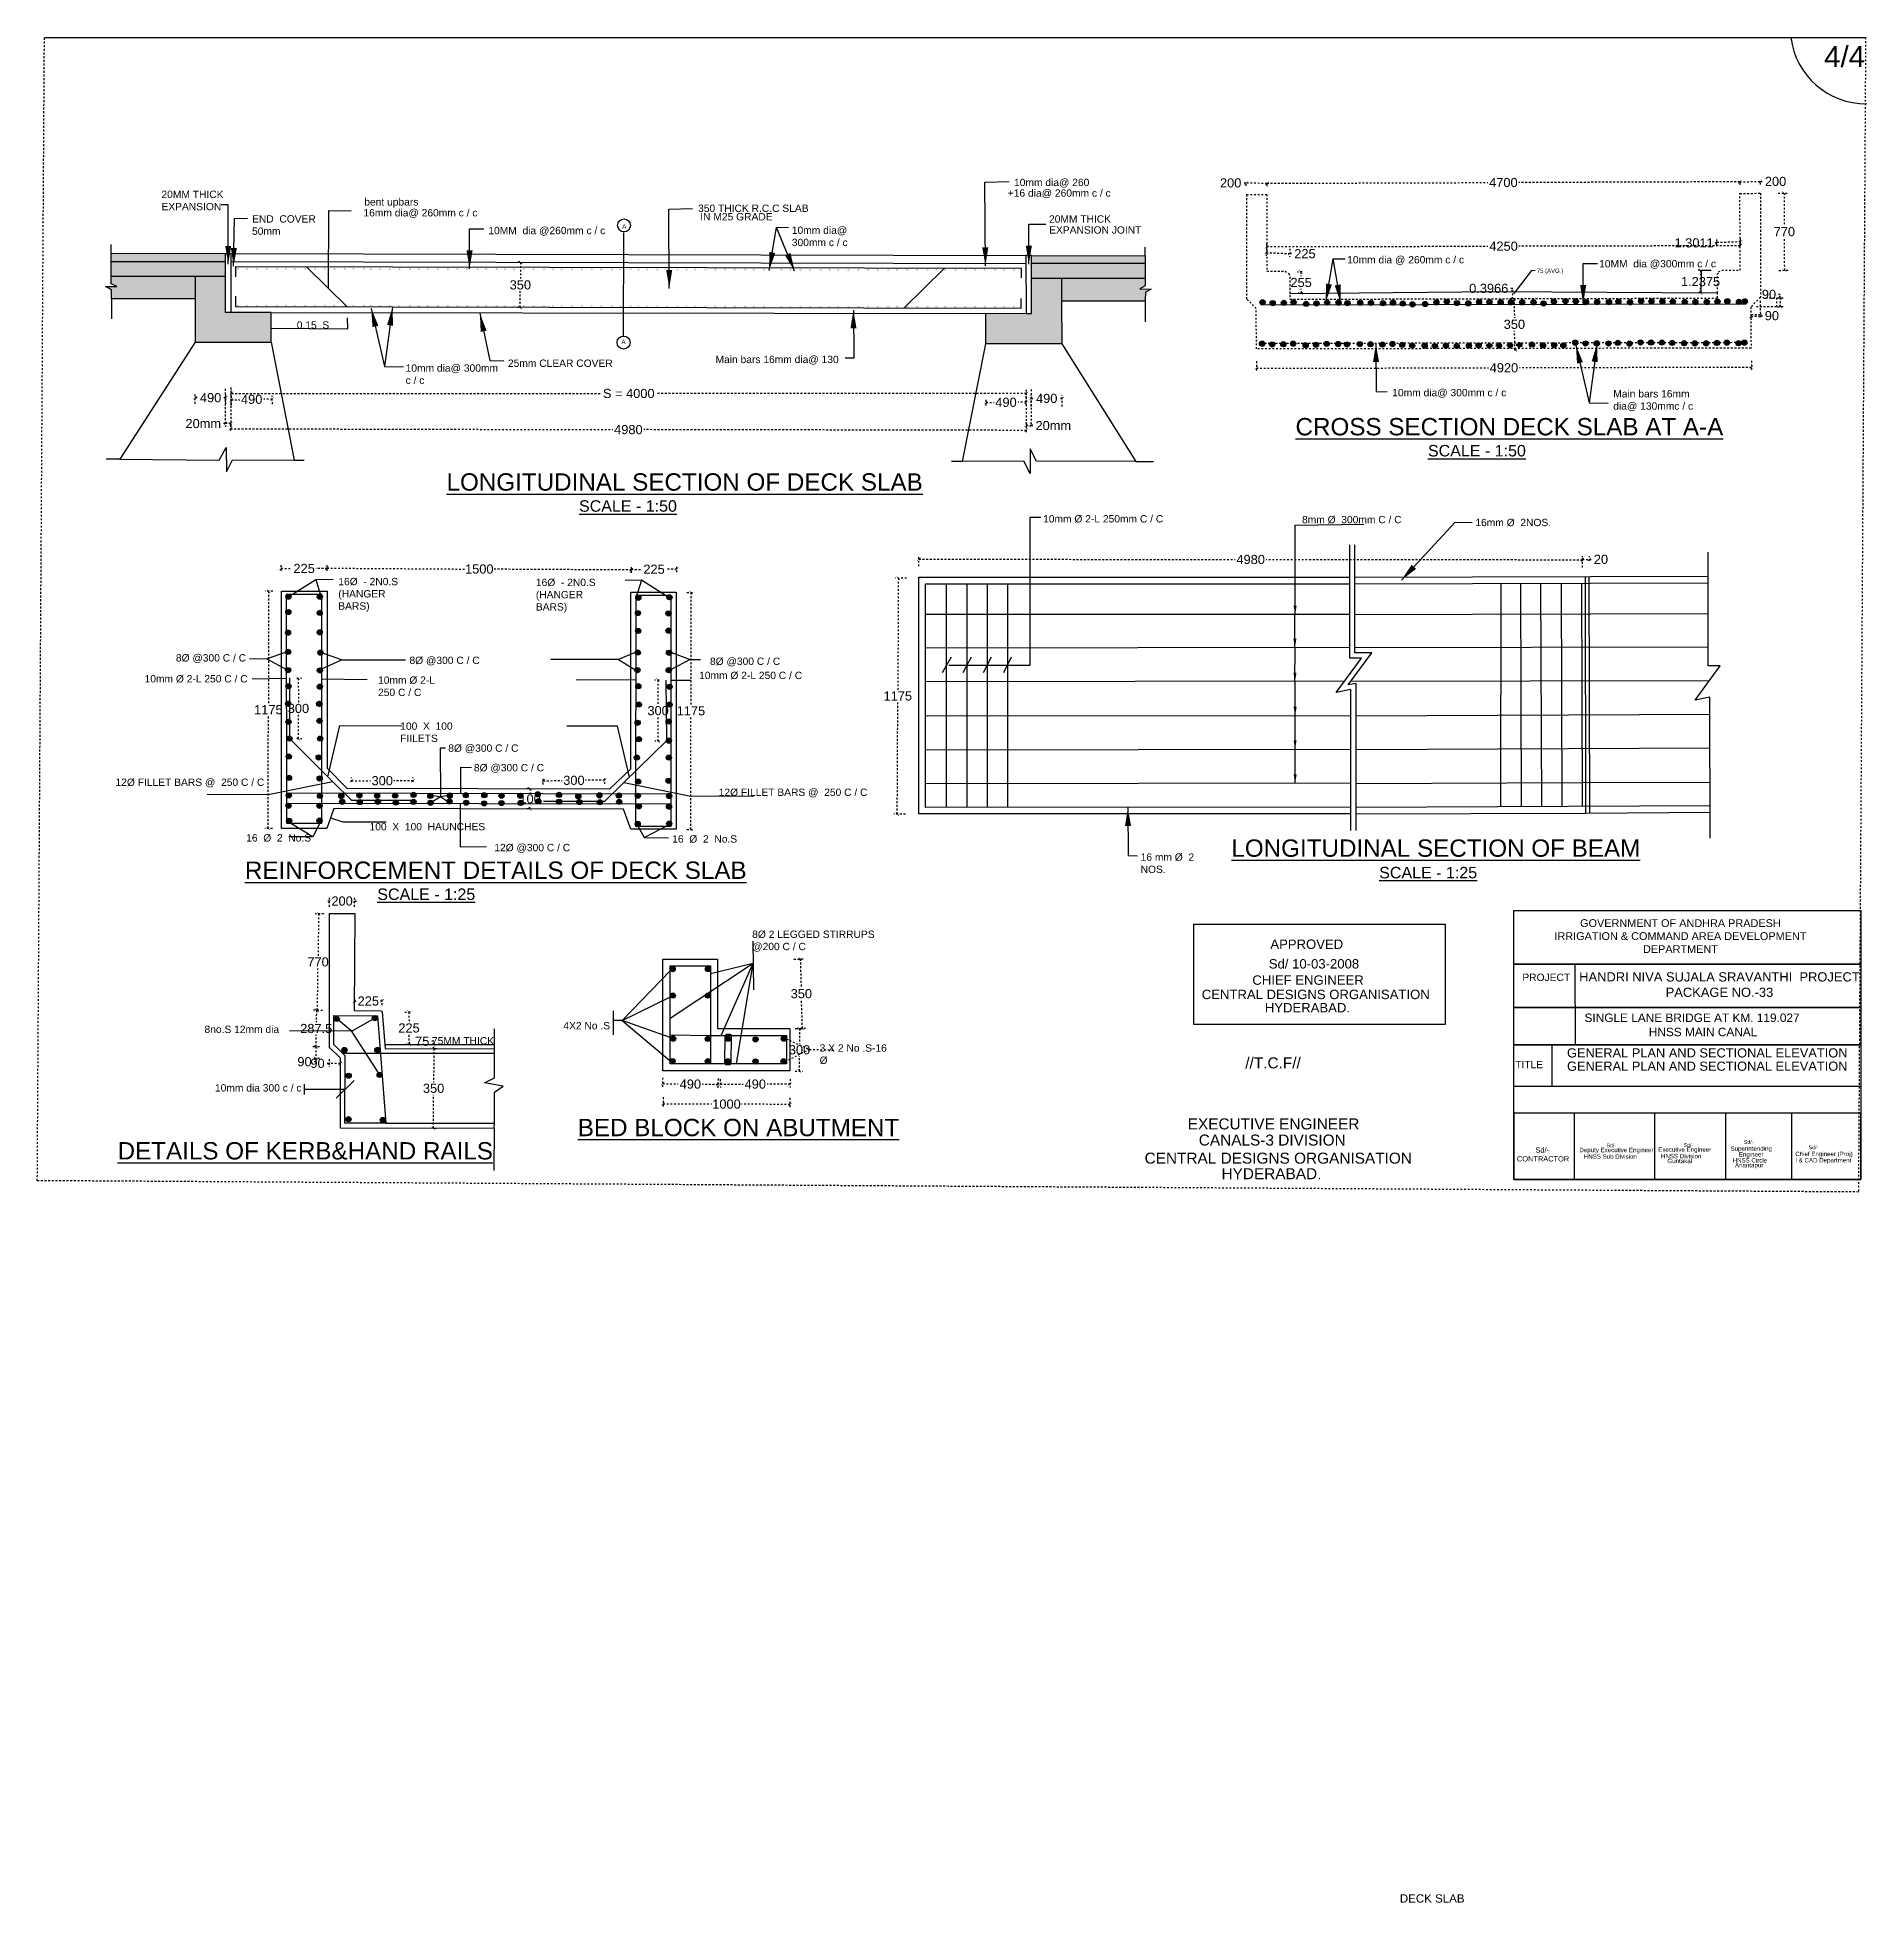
# Model space of a CAD drawing. Header units: inches. Extents: x 19217 to 19317, y 19185 to 19287.
import ezdxf

# ---------------------------------------------------------------- set-up
doc = ezdxf.new("R2010")
doc.units = ezdxf.units.IN
doc.header["$MEASUREMENT"] = 0
doc.linetypes.add('DASHDOT', pattern=[1, 0.5, -0.25, 0, -0.25])
for name, color, linetype in [('DIMENSION', 255, 'Continuous'), ('DRAWING', 7, 'Continuous'), ('HATCH', 7, 'Continuous'), ('TEXT', 255, 'Continuous')]:
    doc.layers.add(name, color=color, linetype=linetype)
doc.layers.get('0').off()
doc.styles.get("Standard").update_dxf_attribs({"font": 'arial.ttf'})
doc.styles.add('TIMES NEW ROMAN', font='times.ttf')
doc.dimstyles.new('dig', dxfattribs={"dimtxt": 0.1875, "dimasz": 0.18, "dimexe": 0.18, "dimexo": 0.0625, "dimgap": 0.09, "dimtad": 0, "dimtih": 1, "dimtoh": 1, "dimdec": 4, "dimzin": 0, "dimdsep": 46, "dimtxsty": 'Standard', "dimblk": 'ARCHTICK', "dimcen": 0.09, "dimadec": 0, "dimazin": 0, "dimtfac": 1, "dimtdec": 4, "dimtofl": 0, "dimtmove": 0, "dimatfit": 3, "dimldrblk": 'ARCHTICK', "dimfxl": 1, "dimtolj": 1, "dimtzin": 0, "dimarcsym": 0})
doc.dimstyles.new('ISO-25', dxfattribs={"dimtxt": 0.636364, "dimasz": 1, "dimexe": 1.25, "dimexo": 0.625, "dimtad": 0, "dimtih": 1, "dimtoh": 1, "dimlfac": 100, "dimtxsty": 'TIMES NEW ROMAN', "dimcen": 2.5, "dimadec": 0, "dimazin": 0, "dimtfac": 1, "dimtmove": 0, "dimatfit": 3, "dimfxl": 1, "dimarcsym": 0})
pattern_1 = [(50, (0, 0), (0.3586300913, -0.0313760675), [0.0375, -0.4125]), (355, (0, 0), (-0.069375667, 0.376096067), [0.03, -0.33]), (100.4514, (0.0299, -0.0026), (0.289254691, 0.344719771), [0.031870095, -0.350571056]), (46.1842, (0, 0.1), (0.533620524, -0.082759507), [0.05625, -0.61875]), (96.6356, (0.04447, 0.0931), (0.467331353, 0.487058935), [0.047805144, -0.5258565]), (351.1842, (0, 0.1), (0.467330973, 0.4870593), [0.045, -0.495]), (21, (0.05, 0.075), (0.298453526, -0.2013094453), [0.0375, -0.4125]), (326, (0.05, 0.075), (0.121657666, 0.3625750225), [0.03, -0.33]), (71.4514, (0.07487, 0.05822), (0.4201113143, 0.1612652484), [0.031870095, -0.350571056]), (37.5, (0, 0), (0.00607992766, 0.1664469269), [0, -0.326, 0, -0.335, 0, -0.33125]), (7.5, (0, 0), (0.1315347687, 0.1972058559), [0, -0.191, 0, -0.3185, 0, -0.12625]), (327.5, (-0.1115, 0), (0.2669112181, -0.0112774359), [0, -0.125, 0, -0.39, 0, -0.5175]), (317.5, (-0.1615, 0), (0.2915930847, 0.0500524912), [0, -0.1625, 0, -0.259, 0, -0.3675])]

msp = doc.modelspace()

# ---------------------------------------------------------------- texts
at = {"layer": 'TEXT'}
for s, height, p in [('%%UCROSS SECTION DECK SLAB AT A-A', 0.945, (19285.44515, 19265.19926)), ('%%USCALE - 1:50', 0.625, (19292.66793, 19264.05033)), ('%%ULONGITUDINAL SECTION OF DECK SLAB', 0.945, (19239.15493, 19262.18508)), ('%%USCALE - 1:50', 0.625, (19246.37772, 19261.03615)), ('%%ULONGITUDINAL SECTION OF BEAM', 0.945, (19281.94735, 19242.22523)), ('%%UREINFORCEMENT DETAILS OF DECK SLAB', 0.945, (19228.1584, 19241.01989)), ('%%USCALE - 1:25', 0.625, (19290.00993, 19241.04866)), ('%%USCALE - 1:25', 0.625, (19235.38118, 19239.87096)), (' APPROVED', 0.511659, (19283.87502, 19237.20328)), ('Sd/ 10-03-2008', 0.5116594, (19283.98884, 19236.1342)), ('CHIEF ENGINEER', 0.5116594, (19283.09261, 19235.24606)), ('CENTRAL DESIGNS ORGANISATION', 0.5116594, (19280.335, 19234.46488)), ('HYDERABAD.', 0.511659, (19283.77118, 19233.74105)), ('SINGLE LANE BRIDGE AT KM. 119.027', 0.462, (19301.20279, 19233.21774)), ('//T.C.F//', 0.6, (19282.70669, 19230.688)), ('%%UBED BLOCK ON ABUTMENT', 0.945, (19246.31026, 19226.99313)), ('EXECUTIVE ENGINEER', 0.6, (19279.56767, 19227.36288)), ('%%UDETAILS OF KERB&HAND RAILS', 0.945, (19221.21981, 19225.72365)), ('CENTRAL DESIGNS ORGANISATION', 0.6, (19277.21669, 19225.49516)), ('CANALS-3 DIVISION', 0.6, (19280.17166, 19226.48084)), ('Deputy Executive Engineer', 0.24, (19300.92398, 19226.12054)), ('Sd/-', 0.204664, (19302.39866, 19226.38612)), (' Executive Engineer', 0.24, (19305.13156, 19226.14188)), ('Sd/-', 0.204664, (19306.60623, 19226.40745)), ('Superintending ', 0.24, (19309.16578, 19226.19515)), ('Sd/-', 0.204664, (19309.89346, 19226.57453)), ('Chief Engineer (Proj)', 0.24, (19312.69596, 19225.9049)), ('Sd/-', 0.204664, (19313.42364, 19226.28428)), ('HYDERABAD.', 0.6, (19281.40876, 19224.64636)), ('HNSS Sub Division', 0.24, (19301.16558, 19225.76773)), ('HNSS Division', 0.24, (19305.37315, 19225.78906)), ('Guntakal', 0.24, (19305.72308, 19225.52199)), ('HNSS Circle', 0.24, (19309.28104, 19225.55707)), ('Anantapur', 0.24, (19309.40819, 19225.29)), ('I & CAD Department', 0.24, (19312.69603, 19225.56083)), ('DECK SLAB', 0.45, (19291.13405, 19185.21248))]:
    msp.add_text(s, height=height, dxfattribs=at).set_placement(p)
for s, insert, char_height, width, attachment_point in [('4/4', (19314.26952, 19286.42601), 1.14993, 2.1670299, 1), ('10mm dia@ 260', (19270.09647, 19279.18745), 0.4, 6.0490984, 1), ('20MM THICK\\PEXPANSION', (19223.61048, 19278.53604), 0.4, 4.0025198, 1), ('bent upbars', (19234.6704, 19278.12854), 0.4, 4.0025198, 1), ('+16 dia@ 260mm c / c', (19269.75582, 19278.60978), 0.4, 5.9902036, 1), ('END  COVER\\P50mm', (19228.55062, 19277.19964), 0.4, 4.0025198, 1), ('16mm dia@ 260mm c / c', (19234.62426, 19277.53336), 0.4, 6.4337872, 1), ('350 THICK R.C.C SLAB', (19252.87061, 19277.7797), 0.4, 6.8538458, 1), ('IN M25 GRADE', (19252.98948, 19277.31881), 0.4, 4.0025198, 1), ('20MM THICK', (19272.00412, 19277.19326), 0.4, 4.0025198, 1), ('10MM  dia @260mm c / c', (19241.43451, 19276.56639), 0.4, 6.6257292, 1), ('A', (19248.73705, 19276.70674), 0.23264, 4.0025198, 1), ('10mm dia@ 300mm c / c', (19257.98182, 19276.58289), 0.4, 4.0025198, 1), ('EXPANSION JOINT', (19272.01382, 19276.59712), 0.4, 6.7376809, 1), ('10mm dia @ 260mm c / c', (19288.26189, 19274.9755), 0.4, 6.7376809, 1), ('75 (AVG.)', (19298.60384, 19274.28965), 0.232639, 4.0025198, 1), ('10MM  dia @300mm c / c', (19301.99962, 19274.75623), 0.4, 8.9685535, 1), ('0.15  S', (19230.98836, 19271.41552), 0.4, 4.0025198, 1), ('A', (19248.69724, 19270.42121), 0.23264, 4.0025198, 1), ('10mm dia@ 300mm c / c', (19236.92424, 19269.06924), 0.4, 5.0980488, 1), ('25mm CLEAR COVER', (19242.50194, 19269.33268), 0.4, 7.4419727, 1), ('Main bars 16mm dia@ 130', (19253.8199, 19269.53846), 0.4, 10.4944711, 1), ('10mm dia@ 300mm c / c', (19290.72005, 19267.72963), 0.4, 6.7376809, 1), ('Main bars 16mm \\Pdia@ 130mmc / c', (19302.7705, 19267.66671), 0.4, 6.7376809, 1), ('10mm %%C 2-L 250mm C / C', (19271.68275, 19260.8498), 0.4, 8.533827, 1), ('8mm %%C  300mm C / C', (19285.79902, 19260.80615), 0.4, 7.2314154, 1), ('16mm %%C  2NOS.', (19295.25218, 19260.6489), 0.4, 7.2314154, 1), ('16%%C  - 2N0.S (HANGER BARS)', (19233.2532, 19257.42966), 0.4, 4.0025198, 1), ('16%%C  - 2N0.S (HANGER BARS)', (19244.02527, 19257.38282), 0.4, 4.0025198, 1), ('8%%C @300 C / C', (19224.39762, 19253.27009), 0.4, 4.0025198, 1), ('8%%C @300 C / C', (19237.13434, 19253.1343), 0.4, 4.0025198, 1), ('8%%C @300 C / C', (19253.51951, 19253.0834), 0.4, 4.0025198, 1), ('10mm %%C 2-L 250 C / C', (19222.69081, 19252.12927), 0.4, 7.0491259, 1), ('10mm %%C 2-L 250 C / C', (19235.42049, 19252.05603), 0.4, 4.0025198, 1), ('10mm %%C 2-L 250 C / C', (19252.92517, 19252.31245), 0.4, 7.9718749, 1), ('100  X  100  FIILETS', (19236.6292, 19249.54962), 0.4, 4.0025198, 1), ('8%%C @300 C / C', (19239.24929, 19248.3496), 0.4, 4.0025198, 1), ('12%%C FILLET BARS @  250 C / C', (19221.10751, 19246.48853), 0.4, 8.755633, 1), ('8%%C @300 C / C', (19240.64666, 19247.28282), 0.4, 4.0025198, 1), ('12%%C FILLET BARS @  250 C / C', (19253.99311, 19245.94238), 0.4, 9.1348705, 1), ('16  %%C  2  No.S', (19228.23105, 19243.45644), 0.4, 4.0025198, 1), ('100  X  100  HAUNCHES', (19234.95573, 19244.0685), 0.4, 8.831481, 1), ('16  %%C  2  No.S', (19251.46018, 19243.3987), 0.4, 4.0025198, 1), ('12%%C @300 C / C', (19241.75951, 19242.92737), 0.4, 4.0025198, 1), ('16 mm %%C  2 NOS.', (19276.99997, 19242.40821), 0.4, 4.0025198, 1), ('8%%C 2 LEGGED STIRRUPS @200 C / C', (19255.81972, 19238.20138), 0.4, 7.9780462, 1), ('HANDRI NIVA SUJALA SRAVANTHI  PROJECT\\PPACKAGE NO.-33', (19308.56118, 19235.93023), 0.504, 21.6, 2), ('4X2 No .S', (19245.52611, 19233.21742), 0.4, 4.0025198, 1), ('8no.S 12mm dia', (19225.95842, 19233.01869), 0.4, 5.6229786, 1), ('75MM THICK', (19238.36024, 19232.39271), 0.4, 4.0025198, 1), (' HNSS MAIN CANAL', (19304.52911, 19232.90633), 0.462, 6.3774436, 1), ('3 X 2 No .S-16 %%C', (19259.49824, 19232.0009), 0.4, 4.0025198, 1), ('10mm dia 300 c / c', (19226.52788, 19229.82796), 0.4, 6.0487198, 1), ('Engineer', (19309.61932, 19226.12303), 0.24, 1.3861719, 1)]:
    msp.add_mtext(s, dxfattribs=dict(at, insert=insert, char_height=char_height, width=width, attachment_point=attachment_point))
at = {"layer": 'TEXT', "color": 7}
for s, insert, char_height, width, attachment_point in [('GOVERNMENT OF ANDHRA PRADESH\\PIRRIGATION & COMMAND AREA DEVELOPMENT DEPARTMENT', (19306.43299, 19237.90039), 0.4246452, 16.3215524, 5), ('PROJECT', (19297.81406, 19235.8523), 0.4, 3.2509072, 1), ('GENERAL PLAN AND SECTIONAL ELEVATION', (19300.24922, 19231.78424), 0.5, 15.2413574, 1), ('TITLE', (19297.42409, 19231.09464), 0.4, 3.2509072, 1), ('GENERAL PLAN AND SECTIONAL ELEVATION', (19300.24922, 19231.05887), 0.5, 15.2413574, 1), ('         Sd/-\\PCONTRACTOR', (19297.52039, 19225.99789), 0.2887587, 4.2990256, 4)]:
    msp.add_mtext(s, dxfattribs=dict(at, insert=insert, char_height=char_height, width=width, attachment_point=attachment_point))

# ---------------------------------------------------------------- blocks, each defined once
blk = doc.blocks.new('_ArchTick')
at = {"color": 0, "linetype": 'ByBlock', "const_width": 0.15}
blk.add_lwpolyline([(-0.5, -0.5), (0.5, 0.5)], dxfattribs=at)
blk = doc.blocks.new('*D2')
at = {"layer": 'Defpoints', "color": 0, "linetype": 'DASHDOT', "ltscale": 0.02, "transparency": 16777216}
for p in [(19225.45, 19267.26), (19225.45, 19266.86), (19227.12, 19266.85)]:
    blk.add_point(p, dxfattribs=at)
at = {"layer": 'DIMENSION', "color": 0, "linetype": 'DASHDOT', "lineweight": -2, "ltscale": 0.02, "transparency": 16777216}
for p, q in [((19225.45, 19266.92), (19225.45, 19267.44)), ((19225.45, 19267.26), (19225.64, 19267.25)), ((19227.12, 19267.25), (19226.94, 19267.25)), ((19227.12, 19266.91), (19227.12, 19267.43))]:
    blk.add_line(p, q, dxfattribs=at)
at = {"layer": 'DIMENSION', "color": 0, "linetype": 'DASHDOT', "lineweight": -2, "ltscale": 0.02, "transparency": 16777216, "xscale": 0.18, "yscale": 0.18, "zscale": 0.18}
for p, rotation in [((19225.45, 19267.26), 179.743386414824), ((19227.12, 19267.25), 359.743386414824)]:
    blk.add_blockref('_ArchTick', p, dxfattribs=dict(at, rotation=rotation))
at = {"layer": 'DIMENSION', "color": 0, "linetype": 'DASHDOT', "ltscale": 0.02, "transparency": 16777216, "insert": (19226.29, 19267.25), "char_height": 0.5, "attachment_point": 5}
blk.add_mtext('\\A1;490', dxfattribs=at)
blk = doc.blocks.new('*D3')
at = {"layer": 'Defpoints', "color": 0, "linetype": 'DASHDOT', "ltscale": 0.02, "transparency": 16777216}
for p in [(19227.43, 19266.79), (19229.65, 19267.18), (19229.66, 19266.84)]:
    blk.add_point(p, dxfattribs=at)
at = {"layer": 'DIMENSION', "color": 0, "linetype": 'DASHDOT', "lineweight": -2, "ltscale": 0.02, "transparency": 16777216}
for p, q in [((19227.42, 19266.85), (19227.41, 19267.31)), ((19227.42, 19267.13), (19227.88, 19267.14)), ((19229.65, 19267.18), (19229.19, 19267.17)), ((19229.66, 19266.9), (19229.65, 19267.36))]:
    blk.add_line(p, q, dxfattribs=at)
at = {"layer": 'DIMENSION', "color": 0, "linetype": 'DASHDOT', "lineweight": -2, "ltscale": 0.02, "transparency": 16777216, "xscale": 0.18, "yscale": 0.18, "zscale": 0.18}
for p, rotation in [((19227.42, 19267.13), 181.2888814186037), ((19229.65, 19267.18), 1.288881418603754)]:
    blk.add_blockref('_ArchTick', p, dxfattribs=dict(at, rotation=rotation))
at = {"layer": 'DIMENSION', "color": 0, "linetype": 'DASHDOT', "ltscale": 0.02, "transparency": 16777216, "insert": (19228.53, 19267.16), "char_height": 0.5, "attachment_point": 5}
blk.add_mtext('\\A1;490', dxfattribs=at)
blk = doc.blocks.new('*D4')
at = {"layer": 'Defpoints', "color": 0, "linetype": 'DASHDOT', "ltscale": 0.02, "transparency": 16777216}
for p in [(19227.43, 19266.79), (19270.76, 19267.48), (19270.76, 19266.78)]:
    blk.add_point(p, dxfattribs=at)
at = {"layer": 'DIMENSION', "color": 0, "linetype": 'DASHDOT', "lineweight": -2, "ltscale": 0.02, "transparency": 16777216}
for p, q in [((19227.43, 19266.85), (19227.43, 19267.67)), ((19227.43, 19267.49), (19247.63, 19267.48)), ((19270.76, 19267.48), (19250.56, 19267.48)), ((19270.76, 19266.84), (19270.76, 19267.66))]:
    blk.add_line(p, q, dxfattribs=at)
at = {"layer": 'DIMENSION', "color": 0, "linetype": 'DASHDOT', "lineweight": -2, "ltscale": 0.02, "transparency": 16777216, "xscale": 0.18, "yscale": 0.18, "zscale": 0.18}
for p, rotation in [((19227.43, 19267.49), 179.9868483043304), ((19270.76, 19267.48), 359.9868483043304)]:
    blk.add_blockref('_ArchTick', p, dxfattribs=dict(at, rotation=rotation))
at = {"layer": 'DIMENSION', "color": 0, "linetype": 'DASHDOT', "ltscale": 0.02, "transparency": 16777216, "insert": (19249.09, 19267.48), "char_height": 0.5, "attachment_point": 5}
blk.add_mtext('\\A1;S = 4000', dxfattribs=at)
blk = doc.blocks.new('*D5')
at = {"layer": 'Defpoints', "color": 0, "linetype": 'DASHDOT', "ltscale": 0.02, "transparency": 16777216}
for p in [(19227.1, 19266), (19227.1, 19265.84), (19227.39, 19266)]:
    blk.add_point(p, dxfattribs=at)
at = {"layer": 'DIMENSION', "color": 0, "linetype": 'DASHDOT', "lineweight": -2, "ltscale": 0.02, "transparency": 16777216}
for p, q in [((19227.1, 19265.84), (19226.92, 19265.84)), ((19227.1, 19265.94), (19227.1, 19265.66)), ((19227.39, 19265.84), (19227.1, 19265.84)), ((19227.39, 19265.94), (19227.39, 19265.66))]:
    blk.add_line(p, q, dxfattribs=at)
at = {"layer": 'DIMENSION', "color": 0, "linetype": 'DASHDOT', "lineweight": -2, "ltscale": 0.02, "transparency": 16777216, "xscale": 0.18, "yscale": 0.18, "zscale": 0.18, "rotation": 180}
blk.add_blockref('_ArchTick', (19227.1, 19265.84), dxfattribs=at)
at = {"layer": 'DIMENSION', "color": 0, "linetype": 'DASHDOT', "lineweight": -2, "ltscale": 0.02, "transparency": 16777216, "xscale": 0.18, "yscale": 0.18, "zscale": 0.18}
blk.add_blockref('_ArchTick', (19227.39, 19265.84), dxfattribs=at)
at = {"layer": 'DIMENSION', "color": 0, "linetype": 'DASHDOT', "ltscale": 0.02, "transparency": 16777216, "insert": (19225.89, 19265.84), "char_height": 0.5, "attachment_point": 5}
blk.add_mtext('\\A1;20mm', dxfattribs=at)
blk = doc.blocks.new('*D6')
at = {"layer": 'Defpoints', "color": 0, "linetype": 'DASHDOT', "ltscale": 0.02, "transparency": 16777216}
for p in [(19227.38, 19265.83), (19270.76, 19265.74), (19270.76, 19265.47)]:
    blk.add_point(p, dxfattribs=at)
at = {"layer": 'DIMENSION', "color": 0, "linetype": 'DASHDOT', "lineweight": -2, "ltscale": 0.02, "transparency": 16777216}
for p, q in [((19227.38, 19265.77), (19227.38, 19265.38)), ((19227.38, 19265.56), (19248.23, 19265.51)), ((19270.76, 19265.47), (19249.92, 19265.51)), ((19270.76, 19265.68), (19270.76, 19265.29))]:
    blk.add_line(p, q, dxfattribs=at)
at = {"layer": 'DIMENSION', "color": 0, "linetype": 'DASHDOT', "lineweight": -2, "ltscale": 0.02, "transparency": 16777216, "xscale": 0.18, "yscale": 0.18, "zscale": 0.18}
for p, rotation in [((19227.38, 19265.56), 179.8829323874624), ((19270.76, 19265.47), 359.8829323874625)]:
    blk.add_blockref('_ArchTick', p, dxfattribs=dict(at, rotation=rotation))
at = {"layer": 'DIMENSION', "color": 0, "linetype": 'DASHDOT', "ltscale": 0.02, "transparency": 16777216, "insert": (19249.07, 19265.51), "char_height": 0.5, "attachment_point": 5}
blk.add_mtext('\\A1;4980', dxfattribs=at)
blk = doc.blocks.new('*D7')
at = {"layer": 'Defpoints', "color": 0, "linetype": 'DASHDOT', "ltscale": 0.02, "transparency": 16777216}
for p in [(19270.76, 19265.74), (19271.03, 19265.73), (19271.03, 19265.73)]:
    blk.add_point(p, dxfattribs=at)
at = {"layer": 'DIMENSION', "color": 0, "linetype": 'DASHDOT', "lineweight": -2, "ltscale": 0.02, "transparency": 16777216}
for p, q in [((19270.76, 19265.81), (19270.77, 19265.92)), ((19271.04, 19265.8), (19271.04, 19265.91)), ((19270.76, 19265.74), (19271.03, 19265.73)), ((19271.03, 19265.73), (19271.21, 19265.73))]:
    blk.add_line(p, q, dxfattribs=at)
at = {"layer": 'DIMENSION', "color": 0, "linetype": 'DASHDOT', "lineweight": -2, "ltscale": 0.02, "transparency": 16777216, "xscale": 0.18, "yscale": 0.18, "zscale": 0.18}
for p, rotation in [((19270.76, 19265.74), 177.808734231943), ((19271.03, 19265.73), 357.8087342319429)]:
    blk.add_blockref('_ArchTick', p, dxfattribs=dict(at, rotation=rotation))
at = {"layer": 'DIMENSION', "color": 0, "linetype": 'DASHDOT', "ltscale": 0.02, "transparency": 16777216, "insert": (19272.24, 19265.73), "char_height": 0.5, "attachment_point": 5}
blk.add_mtext('\\A1;20mm', dxfattribs=at)
blk = doc.blocks.new('*D8')
at = {"layer": 'Defpoints', "color": 0, "linetype": 'DASHDOT', "ltscale": 0.02, "transparency": 16777216}
for p in [(19272.73, 19267.21), (19271.03, 19266.72), (19272.73, 19266.72)]:
    blk.add_point(p, dxfattribs=at)
at = {"layer": 'DIMENSION', "color": 0, "linetype": 'DASHDOT', "lineweight": -2, "ltscale": 0.02, "transparency": 16777216}
for p, q in [((19271.03, 19266.78), (19271.03, 19267.39)), ((19271.03, 19267.21), (19271.23, 19267.21)), ((19272.73, 19267.21), (19272.53, 19267.21)), ((19272.73, 19266.78), (19272.73, 19267.39))]:
    blk.add_line(p, q, dxfattribs=at)
at = {"layer": 'DIMENSION', "color": 0, "linetype": 'DASHDOT', "lineweight": -2, "ltscale": 0.02, "transparency": 16777216, "xscale": 0.18, "yscale": 0.18, "zscale": 0.18, "rotation": 180}
blk.add_blockref('_ArchTick', (19271.03, 19267.21), dxfattribs=at)
at = {"layer": 'DIMENSION', "color": 0, "linetype": 'DASHDOT', "lineweight": -2, "ltscale": 0.02, "transparency": 16777216, "xscale": 0.18, "yscale": 0.18, "zscale": 0.18}
blk.add_blockref('_ArchTick', (19272.73, 19267.21), dxfattribs=at)
at = {"layer": 'DIMENSION', "color": 0, "linetype": 'DASHDOT', "ltscale": 0.02, "transparency": 16777216, "insert": (19271.88, 19267.21), "char_height": 0.5, "attachment_point": 5}
blk.add_mtext('\\A1;490', dxfattribs=at)
blk = doc.blocks.new('*D9')
at = {"layer": 'Defpoints', "color": 0, "linetype": 'DASHDOT', "ltscale": 0.02, "transparency": 16777216}
for p in [(19268.57, 19266.99), (19268.57, 19266.77), (19270.76, 19266.78)]:
    blk.add_point(p, dxfattribs=at)
at = {"layer": 'DIMENSION', "color": 0, "linetype": 'DASHDOT', "lineweight": -2, "ltscale": 0.02, "transparency": 16777216}
for p, q in [((19268.57, 19266.83), (19268.57, 19267.17)), ((19268.57, 19266.99), (19269.01, 19266.99)), ((19270.76, 19267), (19270.32, 19267)), ((19270.76, 19266.84), (19270.76, 19267.18))]:
    blk.add_line(p, q, dxfattribs=at)
at = {"layer": 'DIMENSION', "color": 0, "linetype": 'DASHDOT', "lineweight": -2, "ltscale": 0.02, "transparency": 16777216, "xscale": 0.18, "yscale": 0.18, "zscale": 0.18}
for p, rotation in [((19268.57, 19266.99), 180.2181961525876), ((19270.76, 19267), 0.2181961525876019)]:
    blk.add_blockref('_ArchTick', p, dxfattribs=dict(at, rotation=rotation))
at = {"layer": 'DIMENSION', "color": 0, "linetype": 'DASHDOT', "ltscale": 0.02, "transparency": 16777216, "insert": (19269.66, 19267), "char_height": 0.5, "attachment_point": 5}
blk.add_mtext('\\A1;490', dxfattribs=at)
blk = doc.blocks.new('*D10')
at = {"layer": 'Defpoints', "color": 0, "linetype": 'DASHDOT', "ltscale": 0.02, "transparency": 16777216}
for p in [(19283.88, 19275.49), (19309.69, 19275.53), (19309.69, 19275.53)]:
    blk.add_point(p, dxfattribs=at)
at = {"layer": 'DIMENSION', "color": 0, "linetype": 'DASHDOT', "lineweight": -2, "ltscale": 0.02, "transparency": 16777216}
for p, q in [((19283.88, 19275.55), (19283.88, 19275.67)), ((19283.88, 19275.49), (19295.94, 19275.51)), ((19309.69, 19275.53), (19297.63, 19275.51)), ((19309.69, 19275.59), (19309.69, 19275.71))]:
    blk.add_line(p, q, dxfattribs=at)
at = {"layer": 'DIMENSION', "color": 0, "linetype": 'DASHDOT', "lineweight": -2, "ltscale": 0.02, "transparency": 16777216, "xscale": 0.18, "yscale": 0.18, "zscale": 0.18}
for p, rotation in [((19283.88, 19275.49), 180.0794487566109), ((19309.69, 19275.53), 0.0794487566108692)]:
    blk.add_blockref('_ArchTick', p, dxfattribs=dict(at, rotation=rotation))
at = {"layer": 'DIMENSION', "color": 0, "linetype": 'DASHDOT', "ltscale": 0.02, "transparency": 16777216, "insert": (19296.79, 19275.51), "char_height": 0.5, "attachment_point": 5}
blk.add_mtext('\\A1;4250', dxfattribs=at)
blk = doc.blocks.new('*D11')
at = {"layer": 'Defpoints', "color": 0, "linetype": 'DASHDOT', "ltscale": 0.02, "transparency": 16777216}
for p in [(19309.67, 19279.03), (19309.67, 19279.02), (19283.89, 19278.96)]:
    blk.add_point(p, dxfattribs=at)
at = {"layer": 'DIMENSION', "color": 0, "linetype": 'DASHDOT', "lineweight": -2, "ltscale": 0.02, "transparency": 16777216}
for p, q in [((19283.89, 19278.94), (19295.93, 19278.98)), ((19309.67, 19279.02), (19297.62, 19278.98)), ((19309.67, 19278.97), (19309.67, 19278.84)), ((19283.89, 19278.89), (19283.89, 19278.76))]:
    blk.add_line(p, q, dxfattribs=at)
at = {"layer": 'DIMENSION', "color": 0, "linetype": 'DASHDOT', "lineweight": -2, "ltscale": 0.02, "transparency": 16777216, "xscale": 0.18, "yscale": 0.18, "zscale": 0.18}
for p, rotation in [((19283.89, 19278.94), 180.1747305308527), ((19309.67, 19279.02), 0.174730530852683)]:
    blk.add_blockref('_ArchTick', p, dxfattribs=dict(at, rotation=rotation))
at = {"layer": 'DIMENSION', "color": 0, "linetype": 'DASHDOT', "ltscale": 0.02, "transparency": 16777216, "insert": (19296.78, 19278.98), "char_height": 0.5, "attachment_point": 5}
blk.add_mtext('\\A1;4700', dxfattribs=at)
blk = doc.blocks.new('*D12')
at = {"layer": 'Defpoints', "color": 0, "linetype": 'DASHDOT', "ltscale": 0.02, "transparency": 16777216}
for p in [(19309.67, 19279.02), (19310.79, 19279.04), (19310.79, 19279.04)]:
    blk.add_point(p, dxfattribs=at)
at = {"layer": 'DIMENSION', "color": 0, "linetype": 'DASHDOT', "lineweight": -2, "ltscale": 0.02, "transparency": 16777216}
for p, q in [((19309.67, 19279.02), (19310.79, 19279.04)), ((19310.79, 19279.04), (19310.97, 19279.04)), ((19310.79, 19278.97), (19310.79, 19278.86)), ((19309.67, 19278.96), (19309.67, 19278.84))]:
    blk.add_line(p, q, dxfattribs=at)
at = {"layer": 'DIMENSION', "color": 0, "linetype": 'DASHDOT', "lineweight": -2, "ltscale": 0.02, "transparency": 16777216, "xscale": 0.18, "yscale": 0.18, "zscale": 0.18}
for p, rotation in [((19309.67, 19279.02), 180.932128145028), ((19310.79, 19279.04), 0.9321281450280116)]:
    blk.add_blockref('_ArchTick', p, dxfattribs=dict(at, rotation=rotation))
at = {"layer": 'DIMENSION', "color": 0, "linetype": 'DASHDOT', "ltscale": 0.02, "transparency": 16777216, "insert": (19311.62, 19279.04), "char_height": 0.5, "attachment_point": 5}
blk.add_mtext('\\A1;200', dxfattribs=at)
blk = doc.blocks.new('*D13')
at = {"layer": 'Defpoints', "color": 0, "linetype": 'DASHDOT', "ltscale": 0.02, "transparency": 16777216}
for p in [(19282.74, 19278.96), (19282.74, 19278.95), (19283.89, 19278.94)]:
    blk.add_point(p, dxfattribs=at)
at = {"layer": 'DIMENSION', "color": 0, "linetype": 'DASHDOT', "lineweight": -2, "ltscale": 0.02, "transparency": 16777216}
for p, q in [((19282.74, 19278.95), (19282.56, 19278.96)), ((19282.74, 19278.9), (19282.73, 19278.77)), ((19283.89, 19278.93), (19282.74, 19278.95)), ((19283.88, 19278.88), (19283.88, 19278.75))]:
    blk.add_line(p, q, dxfattribs=at)
at = {"layer": 'DIMENSION', "color": 0, "linetype": 'DASHDOT', "lineweight": -2, "ltscale": 0.02, "transparency": 16777216, "xscale": 0.18, "yscale": 0.18, "zscale": 0.18}
for p, rotation in [((19282.74, 19278.95), 178.8756190546287), ((19283.89, 19278.93), 358.8756190546287)]:
    blk.add_blockref('_ArchTick', p, dxfattribs=dict(at, rotation=rotation))
at = {"layer": 'DIMENSION', "color": 0, "linetype": 'DASHDOT', "ltscale": 0.02, "transparency": 16777216, "insert": (19281.91, 19278.96), "char_height": 0.5, "attachment_point": 5}
blk.add_mtext('\\A1;200', dxfattribs=at)
blk = doc.blocks.new('*D14')
at = {"layer": 'Defpoints', "color": 0, "linetype": 'DASHDOT', "ltscale": 0.02, "transparency": 16777216}
for p in [(19311.7, 19278.4), (19311.74, 19274.19), (19312.12, 19274.2)]:
    blk.add_point(p, dxfattribs=at)
at = {"layer": 'DIMENSION', "color": 0, "linetype": 'DASHDOT', "lineweight": -2, "ltscale": 0.02, "transparency": 16777216}
for p, q in [((19311.76, 19278.4), (19312.26, 19278.41)), ((19312.08, 19278.41), (19312.09, 19276.65)), ((19312.12, 19274.2), (19312.1, 19275.96)), ((19311.8, 19274.19), (19312.3, 19274.2))]:
    blk.add_line(p, q, dxfattribs=at)
at = {"layer": 'DIMENSION', "color": 0, "linetype": 'DASHDOT', "lineweight": -2, "ltscale": 0.02, "transparency": 16777216, "xscale": 0.18, "yscale": 0.18, "zscale": 0.18}
for p, rotation in [((19312.08, 19278.41), 90.54936637306582), ((19312.12, 19274.2), 270.5493663730658)]:
    blk.add_blockref('_ArchTick', p, dxfattribs=dict(at, rotation=rotation))
at = {"layer": 'DIMENSION', "color": 0, "linetype": 'DASHDOT', "ltscale": 0.02, "transparency": 16777216, "insert": (19312.1, 19276.3), "char_height": 0.5, "attachment_point": 5}
blk.add_mtext('\\A1;770', dxfattribs=at)
blk = doc.blocks.new('*D15')
at = {"layer": 'Defpoints', "color": 0, "linetype": 'DASHDOT', "ltscale": 0.02, "transparency": 16777216}
for p in [(19310.27, 19271.77), (19310.79, 19271.8), (19310.8, 19271.71)]:
    blk.add_point(p, dxfattribs=at)
at = {"layer": 'DIMENSION', "color": 0, "linetype": 'DASHDOT', "lineweight": -2, "ltscale": 0.02, "transparency": 16777216}
for p, q in [((19310.27, 19271.71), (19310.29, 19271.5)), ((19310.28, 19271.68), (19310.8, 19271.71)), ((19310.8, 19271.74), (19310.81, 19271.53)), ((19310.8, 19271.71), (19310.98, 19271.72))]:
    blk.add_line(p, q, dxfattribs=at)
at = {"layer": 'DIMENSION', "color": 0, "linetype": 'DASHDOT', "lineweight": -2, "ltscale": 0.02, "transparency": 16777216, "xscale": 0.18, "yscale": 0.18, "zscale": 0.18}
for p, rotation in [((19310.28, 19271.68), 183.1778806206672), ((19310.8, 19271.71), 3.1778806206672)]:
    blk.add_blockref('_ArchTick', p, dxfattribs=dict(at, rotation=rotation))
at = {"layer": 'DIMENSION', "color": 0, "linetype": 'DASHDOT', "ltscale": 0.02, "transparency": 16777216, "insert": (19311.42, 19271.72), "char_height": 0.5, "attachment_point": 5}
blk.add_mtext('\\A1;90', dxfattribs=at)
blk = doc.blocks.new('*D16')
at = {"layer": 'Defpoints', "color": 0, "linetype": 'DASHDOT', "ltscale": 0.02, "transparency": 16777216}
for p in [(19311.67, 19272.7), (19311.67, 19272.21), (19311.88, 19272.7)]:
    blk.add_point(p, dxfattribs=at)
at = {"layer": 'DIMENSION', "color": 0, "linetype": 'DASHDOT', "lineweight": -2, "ltscale": 0.02, "transparency": 16777216}
for p, q in [((19311.88, 19272.88), (19311.7, 19272.88)), ((19311.88, 19272.7), (19311.88, 19272.88)), ((19311.73, 19272.7), (19312.06, 19272.7)), ((19311.73, 19272.21), (19312.07, 19272.22)), ((19311.89, 19272.21), (19311.88, 19272.7))]:
    blk.add_line(p, q, dxfattribs=at)
at = {"layer": 'DIMENSION', "color": 0, "linetype": 'DASHDOT', "lineweight": -2, "ltscale": 0.02, "transparency": 16777216, "xscale": 0.18, "yscale": 0.18, "zscale": 0.18}
for p, rotation in [((19311.88, 19272.7), 90.32148732950158), ((19311.89, 19272.21), 270.3214873295016)]:
    blk.add_blockref('_ArchTick', p, dxfattribs=dict(at, rotation=rotation))
at = {"layer": 'DIMENSION', "color": 0, "linetype": 'DASHDOT', "ltscale": 0.02, "transparency": 16777216, "insert": (19311.26, 19272.88), "char_height": 0.5, "attachment_point": 5}
blk.add_mtext('\\A1;90', dxfattribs=at)
blk = doc.blocks.new('*D17')
at = {"layer": 'Defpoints', "color": 0, "linetype": 'DASHDOT', "ltscale": 0.02, "transparency": 16777216}
for p in [(19243.18, 19274.63), (19243.18, 19274.63), (19243.17, 19272.17)]:
    blk.add_point(p, dxfattribs=at)
at = {"layer": 'DIMENSION', "color": 0, "linetype": 'DASHDOT', "lineweight": -2, "ltscale": 0.02, "transparency": 16777216}
for p, q in [((19243.12, 19274.63), (19243, 19274.63)), ((19243.18, 19274.63), (19243.18, 19273.75)), ((19243.17, 19272.17), (19243.17, 19273.06)), ((19243.11, 19272.17), (19242.99, 19272.17))]:
    blk.add_line(p, q, dxfattribs=at)
at = {"layer": 'DIMENSION', "color": 0, "linetype": 'DASHDOT', "lineweight": -2, "ltscale": 0.02, "transparency": 16777216, "xscale": 0.18, "yscale": 0.18, "zscale": 0.18}
for p, rotation in [((19243.18, 19274.63), 89.85330569007657), ((19243.17, 19272.17), 269.8533056900766)]:
    blk.add_blockref('_ArchTick', p, dxfattribs=dict(at, rotation=rotation))
at = {"layer": 'DIMENSION', "color": 0, "linetype": 'DASHDOT', "ltscale": 0.02, "transparency": 16777216, "insert": (19243.18, 19273.4), "char_height": 0.5, "attachment_point": 5}
blk.add_mtext('\\A1;350', dxfattribs=at)
blk = doc.blocks.new('*D18')
at = {"layer": 'Defpoints', "color": 0, "linetype": 'DASHDOT', "ltscale": 0.02, "transparency": 16777216}
for p in [(19297.28, 19272.64), (19297.32, 19269.86), (19297.41, 19269.86)]:
    blk.add_point(p, dxfattribs=at)
at = {"layer": 'DIMENSION', "color": 0, "linetype": 'DASHDOT', "lineweight": -2, "ltscale": 0.02, "transparency": 16777216}
for p, q in [((19297.34, 19272.64), (19297.54, 19272.64)), ((19297.36, 19272.64), (19297.38, 19271.6)), ((19297.41, 19269.86), (19297.39, 19270.9)), ((19297.39, 19269.86), (19297.59, 19269.86))]:
    blk.add_line(p, q, dxfattribs=at)
at = {"layer": 'DIMENSION', "color": 0, "linetype": 'DASHDOT', "lineweight": -2, "ltscale": 0.02, "transparency": 16777216, "xscale": 0.18, "yscale": 0.18, "zscale": 0.18}
for p, rotation in [((19297.36, 19272.64), 90.98485785296907), ((19297.41, 19269.86), 270.9848578529691)]:
    blk.add_blockref('_ArchTick', p, dxfattribs=dict(at, rotation=rotation))
at = {"layer": 'DIMENSION', "color": 0, "linetype": 'DASHDOT', "ltscale": 0.02, "transparency": 16777216, "insert": (19297.38, 19271.25), "char_height": 0.5, "attachment_point": 5}
blk.add_mtext('\\A1;350', dxfattribs=at)
blk = doc.blocks.new('*D19')
at = {"layer": 'Defpoints', "color": 0, "linetype": 'DASHDOT', "ltscale": 0.02, "transparency": 16777216}
for p in [(19297.29, 19273.03), (19297.29, 19273.03), (19297.3, 19272.64)]:
    blk.add_point(p, dxfattribs=at)
at = {"layer": 'DIMENSION', "color": 0, "linetype": 'DASHDOT', "lineweight": -2, "ltscale": 0.02, "transparency": 16777216}
for p, q in [((19297.29, 19273.21), (19297.11, 19273.21)), ((19297.29, 19273.03), (19297.29, 19273.21)), ((19297.3, 19272.64), (19297.29, 19273.03)), ((19297.35, 19273.03), (19297.47, 19273.04)), ((19297.23, 19272.64), (19297.12, 19272.64))]:
    blk.add_line(p, q, dxfattribs=at)
at = {"layer": 'DIMENSION', "color": 0, "linetype": 'DASHDOT', "lineweight": -2, "ltscale": 0.02, "transparency": 16777216, "xscale": 0.18, "yscale": 0.18, "zscale": 0.18}
for p, rotation in [((19297.29, 19273.03), 90.59763520525335), ((19297.3, 19272.64), 270.5976352052534)]:
    blk.add_blockref('_ArchTick', p, dxfattribs=dict(at, rotation=rotation))
at = {"layer": 'DIMENSION', "color": 0, "linetype": 'DASHDOT', "ltscale": 0.02, "transparency": 16777216, "insert": (19295.98, 19273.21), "char_height": 0.5, "attachment_point": 5}
blk.add_mtext('\\A1;0.3966', dxfattribs=at)
blk = doc.blocks.new('*D20')
at = {"layer": 'Defpoints', "color": 0, "linetype": 'DASHDOT', "ltscale": 0.02, "transparency": 16777216}
for p in [(19283.31, 19269.3), (19310.3, 19269.33), (19310.3, 19268.9)]:
    blk.add_point(p, dxfattribs=at)
at = {"layer": 'DIMENSION', "color": 0, "linetype": 'DASHDOT', "lineweight": -2, "ltscale": 0.02, "transparency": 16777216}
for p, q in [((19283.31, 19269.24), (19283.31, 19268.68)), ((19283.31, 19268.86), (19295.96, 19268.88)), ((19310.3, 19268.9), (19297.65, 19268.88)), ((19310.3, 19269.27), (19310.3, 19268.72))]:
    blk.add_line(p, q, dxfattribs=at)
at = {"layer": 'DIMENSION', "color": 0, "linetype": 'DASHDOT', "lineweight": -2, "ltscale": 0.02, "transparency": 16777216, "xscale": 0.18, "yscale": 0.18, "zscale": 0.18}
for p, rotation in [((19283.31, 19268.86), 180.0715673297391), ((19310.3, 19268.9), 0.07156732973905351)]:
    blk.add_blockref('_ArchTick', p, dxfattribs=dict(at, rotation=rotation))
at = {"layer": 'DIMENSION', "color": 0, "linetype": 'DASHDOT', "ltscale": 0.02, "transparency": 16777216, "insert": (19296.81, 19268.88), "char_height": 0.5, "attachment_point": 5}
blk.add_mtext('\\A1;4920', dxfattribs=at)
blk = doc.blocks.new('*D21')
at = {"layer": 'Defpoints', "color": 0, "linetype": 'DASHDOT', "ltscale": 0.02, "transparency": 16777216}
for p in [(19285.73, 19274.11), (19285.87, 19274.11), (19285.91, 19272.96)]:
    blk.add_point(p, dxfattribs=at)
at = {"layer": 'DIMENSION', "color": 0, "linetype": 'DASHDOT', "lineweight": -2, "ltscale": 0.02, "transparency": 16777216}
for p, q in [((19285.81, 19274.11), (19285.55, 19274.1)), ((19285.73, 19274.11), (19285.74, 19273.88)), ((19285.84, 19272.95), (19285.59, 19272.95)), ((19285.77, 19272.95), (19285.76, 19273.18))]:
    blk.add_line(p, q, dxfattribs=at)
at = {"layer": 'DIMENSION', "color": 0, "linetype": 'DASHDOT', "lineweight": -2, "ltscale": 0.02, "transparency": 16777216, "xscale": 0.18, "yscale": 0.18, "zscale": 0.18}
for p, rotation in [((19285.73, 19274.11), 91.73804083187136), ((19285.77, 19272.95), 271.7380408318713)]:
    blk.add_blockref('_ArchTick', p, dxfattribs=dict(at, rotation=rotation))
at = {"layer": 'DIMENSION', "color": 0, "linetype": 'DASHDOT', "ltscale": 0.02, "transparency": 16777216, "insert": (19285.75, 19273.53), "char_height": 0.5, "attachment_point": 5}
blk.add_mtext('\\A1;255', dxfattribs=at)
blk = doc.blocks.new('*D22')
at = {"layer": 'Defpoints', "color": 0, "linetype": 'DASHDOT', "ltscale": 0.02, "transparency": 16777216}
for p in [(19307.53, 19274.2), (19307.56, 19274.2), (19307.57, 19272.96)]:
    blk.add_point(p, dxfattribs=at)
at = {"layer": 'DIMENSION', "color": 0, "linetype": 'DASHDOT', "lineweight": -2, "ltscale": 0.02, "transparency": 16777216}
for p, q in [((19307.5, 19274.2), (19307.35, 19274.2)), ((19307.53, 19274.2), (19307.53, 19273.93)), ((19307.51, 19272.96), (19307.36, 19272.96)), ((19307.54, 19272.96), (19307.53, 19273.24))]:
    blk.add_line(p, q, dxfattribs=at)
at = {"layer": 'DIMENSION', "color": 0, "linetype": 'DASHDOT', "lineweight": -2, "ltscale": 0.02, "transparency": 16777216, "xscale": 0.18, "yscale": 0.18, "zscale": 0.18}
for p, rotation in [((19307.53, 19274.2), 90.3214561274566), ((19307.54, 19272.96), 270.3214561274567)]:
    blk.add_blockref('_ArchTick', p, dxfattribs=dict(at, rotation=rotation))
at = {"layer": 'DIMENSION', "color": 0, "linetype": 'DASHDOT', "ltscale": 0.02, "transparency": 16777216, "insert": (19307.53, 19273.58), "char_height": 0.5, "attachment_point": 5}
blk.add_mtext('\\A1;1.2375', dxfattribs=at)
blk = doc.blocks.new('*D23')
at = {"layer": 'Defpoints', "color": 0, "linetype": 'DASHDOT', "ltscale": 0.02, "transparency": 16777216}
for p in [(19283.86, 19275.49), (19285.13, 19275.11), (19285.14, 19275.44)]:
    blk.add_point(p, dxfattribs=at)
at = {"layer": 'DIMENSION', "color": 0, "linetype": 'DASHDOT', "lineweight": -2, "ltscale": 0.02, "transparency": 16777216}
for p, q in [((19283.86, 19275.42), (19283.84, 19274.98)), ((19283.85, 19275.16), (19285.13, 19275.11)), ((19285.14, 19275.37), (19285.12, 19274.93)), ((19285.13, 19275.11), (19285.31, 19275.1))]:
    blk.add_line(p, q, dxfattribs=at)
at = {"layer": 'DIMENSION', "color": 0, "linetype": 'DASHDOT', "lineweight": -2, "ltscale": 0.02, "transparency": 16777216, "xscale": 0.18, "yscale": 0.18, "zscale": 0.18}
for p, rotation in [((19283.85, 19275.16), 177.7573086571836), ((19285.13, 19275.11), 357.7573086571836)]:
    blk.add_blockref('_ArchTick', p, dxfattribs=dict(at, rotation=rotation))
at = {"layer": 'DIMENSION', "color": 0, "linetype": 'DASHDOT', "ltscale": 0.02, "transparency": 16777216, "insert": (19285.96, 19275.1), "char_height": 0.5, "attachment_point": 5}
blk.add_mtext('\\A1;225', dxfattribs=at)
blk = doc.blocks.new('*D24')
at = {"layer": 'Defpoints', "color": 0, "linetype": 'DASHDOT', "ltscale": 0.02, "transparency": 16777216}
for p in [(19308.42, 19275.7), (19308.42, 19275.51), (19309.72, 19275.56)]:
    blk.add_point(p, dxfattribs=at)
at = {"layer": 'DIMENSION', "color": 0, "linetype": 'DASHDOT', "lineweight": -2, "ltscale": 0.02, "transparency": 16777216}
for p, q in [((19309.72, 19275.62), (19309.71, 19275.93)), ((19308.42, 19275.7), (19308.24, 19275.69)), ((19308.42, 19275.57), (19308.41, 19275.88)), ((19309.72, 19275.75), (19308.42, 19275.7))]:
    blk.add_line(p, q, dxfattribs=at)
at = {"layer": 'DIMENSION', "color": 0, "linetype": 'DASHDOT', "lineweight": -2, "ltscale": 0.02, "transparency": 16777216, "xscale": 0.18, "yscale": 0.18, "zscale": 0.18}
for p, rotation in [((19308.42, 19275.7), 182.2426891125353), ((19309.72, 19275.75), 2.242689112535254)]:
    blk.add_blockref('_ArchTick', p, dxfattribs=dict(at, rotation=rotation))
at = {"layer": 'DIMENSION', "color": 0, "linetype": 'DASHDOT', "ltscale": 0.02, "transparency": 16777216, "insert": (19307.18, 19275.69), "char_height": 0.5, "attachment_point": 5}
blk.add_mtext('\\A1;1.3011', dxfattribs=at)
blk = doc.blocks.new('*D25')
at = {"layer": 'Defpoints', "color": 0, "linetype": 'DASHDOT', "ltscale": 0.02, "transparency": 16777216}
for p in [(19232.64, 19257.96), (19232.64, 19257.75), (19249.23, 19257.65)]:
    blk.add_point(p, dxfattribs=at)
at = {"layer": 'DIMENSION', "color": 0, "linetype": 'DASHDOT', "lineweight": -2, "ltscale": 0.02, "transparency": 16777216}
for p, q in [((19232.64, 19257.81), (19232.64, 19258.14)), ((19232.64, 19257.96), (19240.13, 19257.91)), ((19249.24, 19257.86), (19241.75, 19257.9)), ((19249.23, 19257.71), (19249.24, 19258.04))]:
    blk.add_line(p, q, dxfattribs=at)
at = {"layer": 'DIMENSION', "color": 0, "linetype": 'DASHDOT', "lineweight": -2, "ltscale": 0.02, "transparency": 16777216, "xscale": 0.18, "yscale": 0.18, "zscale": 0.18}
for p, rotation in [((19232.64, 19257.96), 179.6447634745419), ((19249.24, 19257.86), 359.6447634745418)]:
    blk.add_blockref('_ArchTick', p, dxfattribs=dict(at, rotation=rotation))
at = {"layer": 'DIMENSION', "color": 0, "linetype": 'DASHDOT', "ltscale": 0.02, "transparency": 16777216, "insert": (19240.94, 19257.91), "char_height": 0.5, "attachment_point": 5}
blk.add_mtext('\\A1;1500', dxfattribs=at)
blk = doc.blocks.new('*D26')
at = {"layer": 'Defpoints', "color": 0, "linetype": 'DASHDOT', "ltscale": 0.02, "transparency": 16777216}
for p in [(19230.13, 19257.94), (19230.13, 19257.75), (19232.64, 19257.76)]:
    blk.add_point(p, dxfattribs=at)
at = {"layer": 'DIMENSION', "color": 0, "linetype": 'DASHDOT', "lineweight": -2, "ltscale": 0.02, "transparency": 16777216}
for p, q in [((19230.13, 19257.82), (19230.13, 19258.12)), ((19230.13, 19257.94), (19230.74, 19257.94)), ((19232.64, 19257.94), (19232.03, 19257.94)), ((19232.64, 19257.82), (19232.64, 19258.12))]:
    blk.add_line(p, q, dxfattribs=at)
at = {"layer": 'DIMENSION', "color": 0, "linetype": 'DASHDOT', "lineweight": -2, "ltscale": 0.02, "transparency": 16777216, "xscale": 0.18, "yscale": 0.18, "zscale": 0.18}
for p, rotation in [((19230.13, 19257.94), 180.0363709757621), ((19232.64, 19257.94), 0.03637097576218551)]:
    blk.add_blockref('_ArchTick', p, dxfattribs=dict(at, rotation=rotation))
at = {"layer": 'DIMENSION', "color": 0, "linetype": 'DASHDOT', "ltscale": 0.02, "transparency": 16777216, "insert": (19231.39, 19257.94), "char_height": 0.5, "attachment_point": 5}
blk.add_mtext('\\A1;225', dxfattribs=at)
blk = doc.blocks.new('*D27')
at = {"layer": 'Defpoints', "color": 0, "linetype": 'DASHDOT', "ltscale": 0.02, "transparency": 16777216}
for p in [(19249.24, 19257.65), (19251.71, 19257.91), (19251.71, 19257.68)]:
    blk.add_point(p, dxfattribs=at)
at = {"layer": 'DIMENSION', "color": 0, "linetype": 'DASHDOT', "lineweight": -2, "ltscale": 0.02, "transparency": 16777216}
for p, q in [((19249.24, 19257.71), (19249.23, 19258.07)), ((19249.23, 19257.89), (19249.82, 19257.89)), ((19251.71, 19257.91), (19251.12, 19257.91)), ((19251.71, 19257.74), (19251.71, 19258.09))]:
    blk.add_line(p, q, dxfattribs=at)
at = {"layer": 'DIMENSION', "color": 0, "linetype": 'DASHDOT', "lineweight": -2, "ltscale": 0.02, "transparency": 16777216, "xscale": 0.18, "yscale": 0.18, "zscale": 0.18}
for p, rotation in [((19249.23, 19257.89), 180.6209941077512), ((19251.71, 19257.91), 0.6209941077512247)]:
    blk.add_blockref('_ArchTick', p, dxfattribs=dict(at, rotation=rotation))
at = {"layer": 'DIMENSION', "color": 0, "linetype": 'DASHDOT', "ltscale": 0.02, "transparency": 16777216, "insert": (19250.47, 19257.9), "char_height": 0.5, "attachment_point": 5}
blk.add_mtext('\\A1;225', dxfattribs=at)
blk = doc.blocks.new('*D28')
at = {"layer": 'Defpoints', "color": 0, "linetype": 'DASHDOT', "ltscale": 0.02, "transparency": 16777216}
for p in [(19229.75, 19256.7), (19229.43, 19243.77), (19229.73, 19243.77)]:
    blk.add_point(p, dxfattribs=at)
at = {"layer": 'DIMENSION', "color": 0, "linetype": 'DASHDOT', "lineweight": -2, "ltscale": 0.02, "transparency": 16777216}
for p, q in [((19229.68, 19256.7), (19229.27, 19256.71)), ((19229.45, 19256.7), (19229.44, 19250.58)), ((19229.43, 19243.77), (19229.44, 19249.89)), ((19229.66, 19243.77), (19229.25, 19243.77))]:
    blk.add_line(p, q, dxfattribs=at)
at = {"layer": 'DIMENSION', "color": 0, "linetype": 'DASHDOT', "lineweight": -2, "ltscale": 0.02, "transparency": 16777216, "xscale": 0.18, "yscale": 0.18, "zscale": 0.18}
for p, rotation in [((19229.45, 19256.7), 89.91217296947848), ((19229.43, 19243.77), 269.9121729694785)]:
    blk.add_blockref('_ArchTick', p, dxfattribs=dict(at, rotation=rotation))
at = {"layer": 'DIMENSION', "color": 0, "linetype": 'DASHDOT', "ltscale": 0.02, "transparency": 16777216, "insert": (19229.44, 19250.24), "char_height": 0.5, "attachment_point": 5}
blk.add_mtext('\\A1;1175', dxfattribs=at)
blk = doc.blocks.new('*D29')
at = {"layer": 'Defpoints', "color": 0, "linetype": 'DASHDOT', "ltscale": 0.02, "transparency": 16777216}
for p in [(19230.93, 19251.95), (19231.07, 19251.95), (19230.94, 19248.67)]:
    blk.add_point(p, dxfattribs=at)
at = {"layer": 'DIMENSION', "color": 0, "linetype": 'DASHDOT', "lineweight": -2, "ltscale": 0.02, "transparency": 16777216}
for p, q in [((19230.99, 19251.95), (19231.25, 19251.96)), ((19231.07, 19251.95), (19231.08, 19250.66)), ((19231.08, 19248.67), (19231.08, 19249.97)), ((19231, 19248.67), (19231.26, 19248.67))]:
    blk.add_line(p, q, dxfattribs=at)
at = {"layer": 'DIMENSION', "color": 0, "linetype": 'DASHDOT', "lineweight": -2, "ltscale": 0.02, "transparency": 16777216, "xscale": 0.18, "yscale": 0.18, "zscale": 0.18}
for p, rotation in [((19231.07, 19251.95), 90.11866298065895), ((19231.08, 19248.67), 270.1186629806589)]:
    blk.add_blockref('_ArchTick', p, dxfattribs=dict(at, rotation=rotation))
at = {"layer": 'DIMENSION', "color": 0, "linetype": 'DASHDOT', "ltscale": 0.02, "transparency": 16777216, "insert": (19231.08, 19250.31), "char_height": 0.5, "attachment_point": 5}
blk.add_mtext('\\A1;300', dxfattribs=at)
blk = doc.blocks.new('*D30')
at = {"layer": 'Defpoints', "color": 0, "linetype": 'DASHDOT', "ltscale": 0.02, "transparency": 16777216}
for p in [(19233.97, 19246.25), (19237.33, 19246.37), (19237.33, 19246.25)]:
    blk.add_point(p, dxfattribs=at)
at = {"layer": 'DIMENSION', "color": 0, "linetype": 'DASHDOT', "lineweight": -2, "ltscale": 0.02, "transparency": 16777216}
for p, q in [((19233.97, 19246.31), (19233.97, 19246.55)), ((19237.33, 19246.31), (19237.33, 19246.55)), ((19233.97, 19246.37), (19235.01, 19246.37)), ((19237.33, 19246.37), (19236.29, 19246.37))]:
    blk.add_line(p, q, dxfattribs=at)
at = {"layer": 'DIMENSION', "color": 0, "linetype": 'DASHDOT', "lineweight": -2, "ltscale": 0.02, "transparency": 16777216, "xscale": 0.18, "yscale": 0.18, "zscale": 0.18}
for p, rotation in [((19233.97, 19246.37), 180.0332281138285), ((19237.33, 19246.37), 0.03322811382846565)]:
    blk.add_blockref('_ArchTick', p, dxfattribs=dict(at, rotation=rotation))
at = {"layer": 'DIMENSION', "color": 0, "linetype": 'DASHDOT', "ltscale": 0.02, "transparency": 16777216, "insert": (19235.65, 19246.37), "char_height": 0.5, "attachment_point": 5}
blk.add_mtext('\\A1;300', dxfattribs=at)
blk = doc.blocks.new('*D31')
at = {"layer": 'Defpoints', "color": 0, "linetype": 'DASHDOT', "ltscale": 0.02, "transparency": 16777216}
for p in [(19244.43, 19246.11), (19247.78, 19246.41), (19247.78, 19246.14)]:
    blk.add_point(p, dxfattribs=at)
at = {"layer": 'DIMENSION', "color": 0, "linetype": 'DASHDOT', "lineweight": -2, "ltscale": 0.02, "transparency": 16777216}
for p, q in [((19244.43, 19246.17), (19244.43, 19246.55)), ((19247.78, 19246.2), (19247.78, 19246.59)), ((19244.43, 19246.37), (19245.46, 19246.38)), ((19247.78, 19246.41), (19246.74, 19246.4))]:
    blk.add_line(p, q, dxfattribs=at)
at = {"layer": 'DIMENSION', "color": 0, "linetype": 'DASHDOT', "lineweight": -2, "ltscale": 0.02, "transparency": 16777216, "xscale": 0.18, "yscale": 0.18, "zscale": 0.18}
for p, rotation in [((19244.43, 19246.37), 180.5189720494079), ((19247.78, 19246.41), 0.5189720494079445)]:
    blk.add_blockref('_ArchTick', p, dxfattribs=dict(at, rotation=rotation))
at = {"layer": 'DIMENSION', "color": 0, "linetype": 'DASHDOT', "ltscale": 0.02, "transparency": 16777216, "insert": (19246.1, 19246.39), "char_height": 0.5, "attachment_point": 5}
blk.add_mtext('\\A1;300', dxfattribs=at)
blk = doc.blocks.new('*D32')
at = {"layer": 'Defpoints', "color": 0, "linetype": 'DASHDOT', "ltscale": 0.02, "transparency": 16777216}
for p in [(19252.2, 19256.63), (19252.48, 19256.63), (19252.2, 19243.72)]:
    blk.add_point(p, dxfattribs=at)
at = {"layer": 'DIMENSION', "color": 0, "linetype": 'DASHDOT', "lineweight": -2, "ltscale": 0.02, "transparency": 16777216}
for p, q in [((19252.26, 19256.63), (19252.66, 19256.63)), ((19252.48, 19256.63), (19252.48, 19250.52)), ((19252.48, 19243.72), (19252.48, 19249.83)), ((19252.26, 19243.72), (19252.66, 19243.72))]:
    blk.add_line(p, q, dxfattribs=at)
at = {"layer": 'DIMENSION', "color": 0, "linetype": 'DASHDOT', "lineweight": -2, "ltscale": 0.02, "transparency": 16777216, "xscale": 0.18, "yscale": 0.18, "zscale": 0.18}
for p, rotation in [((19252.48, 19256.63), 90.00573102515521), ((19252.48, 19243.72), 270.0057310251552)]:
    blk.add_blockref('_ArchTick', p, dxfattribs=dict(at, rotation=rotation))
at = {"layer": 'DIMENSION', "color": 0, "linetype": 'DASHDOT', "ltscale": 0.02, "transparency": 16777216, "insert": (19252.48, 19250.18), "char_height": 0.5, "attachment_point": 5}
blk.add_mtext('\\A1;1175', dxfattribs=at)
blk = doc.blocks.new('*D33')
at = {"layer": 'Defpoints', "color": 0, "linetype": 'DASHDOT', "ltscale": 0.02, "transparency": 16777216}
for p in [(19250.68, 19251.86), (19250.82, 19251.86), (19250.83, 19248.52)]:
    blk.add_point(p, dxfattribs=at)
at = {"layer": 'DIMENSION', "color": 0, "linetype": 'DASHDOT', "lineweight": -2, "ltscale": 0.02, "transparency": 16777216}
for p, q in [((19250.75, 19251.86), (19250.5, 19251.86)), ((19250.68, 19251.86), (19250.68, 19250.54)), ((19250.69, 19248.52), (19250.69, 19249.84)), ((19250.77, 19248.52), (19250.51, 19248.52))]:
    blk.add_line(p, q, dxfattribs=at)
at = {"layer": 'DIMENSION', "color": 0, "linetype": 'DASHDOT', "lineweight": -2, "ltscale": 0.02, "transparency": 16777216, "xscale": 0.18, "yscale": 0.18, "zscale": 0.18}
for p, rotation in [((19250.68, 19251.86), 90.20932515656409), ((19250.69, 19248.52), 270.2093251565641)]:
    blk.add_blockref('_ArchTick', p, dxfattribs=dict(at, rotation=rotation))
at = {"layer": 'DIMENSION', "color": 0, "linetype": 'DASHDOT', "ltscale": 0.02, "transparency": 16777216, "insert": (19250.69, 19250.19), "char_height": 0.5, "attachment_point": 5}
blk.add_mtext('\\A1;300', dxfattribs=at)
blk = doc.blocks.new('*D34')
at = {"layer": 'Defpoints', "color": 0, "linetype": 'DASHDOT', "ltscale": 0.02, "transparency": 16777216}
for p in [(19243.71, 19245.94), (19243.71, 19245.94), (19243.7, 19244.83)]:
    blk.add_point(p, dxfattribs=at)
at = {"layer": 'DIMENSION', "color": 0, "linetype": 'DASHDOT', "lineweight": -2, "ltscale": 0.02, "transparency": 16777216}
for p, q in [((19243.64, 19245.94), (19243.53, 19245.94)), ((19243.71, 19245.94), (19243.71, 19245.73)), ((19243.64, 19244.83), (19243.52, 19244.83)), ((19243.7, 19244.83), (19243.7, 19245.04))]:
    blk.add_line(p, q, dxfattribs=at)
at = {"layer": 'DIMENSION', "color": 0, "linetype": 'DASHDOT', "lineweight": -2, "ltscale": 0.02, "transparency": 16777216, "xscale": 0.18, "yscale": 0.18, "zscale": 0.18}
for p, rotation in [((19243.71, 19245.94), 89.89143465257789), ((19243.7, 19244.83), 269.8914346525779)]:
    blk.add_blockref('_ArchTick', p, dxfattribs=dict(at, rotation=rotation))
at = {"layer": 'DIMENSION', "color": 0, "linetype": 'DASHDOT', "ltscale": 0.02, "transparency": 16777216, "insert": (19243.71, 19245.38), "char_height": 0.5, "attachment_point": 5}
blk.add_mtext('\\A1;100', dxfattribs=at)
blk = doc.blocks.new('*D35')
at = {"layer": 'Defpoints', "color": 0, "linetype": 'DASHDOT', "ltscale": 0.02, "transparency": 16777216}
for p in [(19232.18, 19239.12), (19232.52, 19239.12), (19232.46, 19233.85)]:
    blk.add_point(p, dxfattribs=at)
at = {"layer": 'DIMENSION', "color": 0, "linetype": 'DASHDOT', "lineweight": -2, "ltscale": 0.02, "transparency": 16777216}
for p, q in [((19232.46, 19239.12), (19232, 19239.12)), ((19232.18, 19239.12), (19232.15, 19236.83)), ((19232.12, 19233.86), (19232.14, 19236.14)), ((19232.4, 19233.85), (19231.94, 19233.86))]:
    blk.add_line(p, q, dxfattribs=at)
at = {"layer": 'DIMENSION', "color": 0, "linetype": 'DASHDOT', "lineweight": -2, "ltscale": 0.02, "transparency": 16777216, "xscale": 0.18, "yscale": 0.18, "zscale": 0.18}
for p, rotation in [((19232.18, 19239.12), 89.30903094035624), ((19232.12, 19233.86), 269.3090309403563)]:
    blk.add_blockref('_ArchTick', p, dxfattribs=dict(at, rotation=rotation))
at = {"layer": 'DIMENSION', "color": 0, "linetype": 'DASHDOT', "ltscale": 0.02, "transparency": 16777216, "insert": (19232.15, 19236.49), "char_height": 0.5, "attachment_point": 5}
blk.add_mtext('\\A1;770', dxfattribs=at)
blk = doc.blocks.new('*D36')
at = {"layer": 'Defpoints', "color": 0, "linetype": 'DASHDOT', "ltscale": 0.02, "transparency": 16777216}
for p in [(19232.78, 19239.44), (19234.14, 19239.81), (19234.14, 19239.44)]:
    blk.add_point(p, dxfattribs=at)
at = {"layer": 'DIMENSION', "color": 0, "linetype": 'DASHDOT', "lineweight": -2, "ltscale": 0.02, "transparency": 16777216}
for p, q in [((19232.78, 19239.81), (19232.6, 19239.81)), ((19232.78, 19239.5), (19232.78, 19239.99)), ((19234.14, 19239.5), (19234.14, 19239.99)), ((19234.14, 19239.81), (19234.32, 19239.81))]:
    blk.add_line(p, q, dxfattribs=at)
at = {"layer": 'DIMENSION', "color": 0, "linetype": 'DASHDOT', "lineweight": -2, "ltscale": 0.02, "transparency": 16777216, "xscale": 0.18, "yscale": 0.18, "zscale": 0.18}
blk.add_blockref('_ArchTick', (19232.78, 19239.81), dxfattribs=at)
at = {"layer": 'DIMENSION', "color": 0, "linetype": 'DASHDOT', "lineweight": -2, "ltscale": 0.02, "transparency": 16777216, "xscale": 0.18, "yscale": 0.18, "zscale": 0.18, "rotation": 180}
blk.add_blockref('_ArchTick', (19234.14, 19239.81), dxfattribs=at)
at = {"layer": 'DIMENSION', "color": 0, "linetype": 'DASHDOT', "ltscale": 0.02, "transparency": 16777216, "insert": (19233.46, 19239.81), "char_height": 0.5, "attachment_point": 5}
blk.add_mtext('\\A1;200', dxfattribs=at)
blk = doc.blocks.new('*D37')
at = {"layer": 'Defpoints', "color": 0, "linetype": 'DASHDOT', "ltscale": 0.02, "transparency": 16777216}
for p in [(19236.82, 19233.76), (19237.1, 19233.76), (19236.85, 19232.01)]:
    blk.add_point(p, dxfattribs=at)
at = {"layer": 'DIMENSION', "color": 0, "linetype": 'DASHDOT', "lineweight": -2, "ltscale": 0.02, "transparency": 16777216}
for p, q in [((19236.88, 19233.76), (19237.28, 19233.77)), ((19237.1, 19233.76), (19237.11, 19233.23)), ((19237.13, 19232.01), (19237.12, 19232.54)), ((19236.91, 19232.01), (19237.31, 19232.01))]:
    blk.add_line(p, q, dxfattribs=at)
at = {"layer": 'DIMENSION', "color": 0, "linetype": 'DASHDOT', "lineweight": -2, "ltscale": 0.02, "transparency": 16777216, "xscale": 0.18, "yscale": 0.18, "zscale": 0.18}
for p, rotation in [((19237.1, 19233.76), 90.91063198927914), ((19237.13, 19232.01), 270.9106319892791)]:
    blk.add_blockref('_ArchTick', p, dxfattribs=dict(at, rotation=rotation))
at = {"layer": 'DIMENSION', "color": 0, "linetype": 'DASHDOT', "ltscale": 0.02, "transparency": 16777216, "insert": (19237.11, 19232.89), "char_height": 0.5, "attachment_point": 5}
blk.add_mtext('\\A1;225', dxfattribs=at)
blk = doc.blocks.new('*D38')
at = {"layer": 'Defpoints', "color": 0, "linetype": 'DASHDOT', "ltscale": 0.02, "transparency": 16777216}
for p in [(19238.46, 19231.77), (19238.46, 19231.77), (19238.44, 19227.43)]:
    blk.add_point(p, dxfattribs=at)
at = {"layer": 'DIMENSION', "color": 0, "linetype": 'DASHDOT', "lineweight": -2, "ltscale": 0.02, "transparency": 16777216}
for p, q in [((19238.46, 19231.77), (19238.45, 19229.94)), ((19238.52, 19231.77), (19238.64, 19231.77)), ((19238.44, 19227.43), (19238.45, 19229.25)), ((19238.5, 19227.43), (19238.62, 19227.43))]:
    blk.add_line(p, q, dxfattribs=at)
at = {"layer": 'DIMENSION', "color": 0, "linetype": 'DASHDOT', "lineweight": -2, "ltscale": 0.02, "transparency": 16777216, "xscale": 0.18, "yscale": 0.18, "zscale": 0.18}
for p, rotation in [((19238.46, 19231.77), 89.74636974759315), ((19238.44, 19227.43), 269.7463697475931)]:
    blk.add_blockref('_ArchTick', p, dxfattribs=dict(at, rotation=rotation))
at = {"layer": 'DIMENSION', "color": 0, "linetype": 'DASHDOT', "ltscale": 0.02, "transparency": 16777216, "insert": (19238.45, 19229.6), "char_height": 0.5, "attachment_point": 5}
blk.add_mtext('\\A1;350', dxfattribs=at)
blk = doc.blocks.new('*D39')
at = {"layer": 'Defpoints', "color": 0, "linetype": 'DASHDOT', "ltscale": 0.02, "transparency": 16777216}
for p in [(19238.46, 19231.99), (19238.46, 19231.99), (19238.46, 19231.77)]:
    blk.add_point(p, dxfattribs=at)
at = {"layer": 'DIMENSION', "color": 0, "linetype": 'DASHDOT', "lineweight": -2, "ltscale": 0.02, "transparency": 16777216}
for p, q in [((19238.46, 19232.17), (19238.28, 19232.17)), ((19238.46, 19231.99), (19238.46, 19232.17)), ((19238.46, 19231.77), (19238.46, 19231.99)), ((19238.52, 19231.99), (19238.64, 19231.99)), ((19238.52, 19231.77), (19238.64, 19231.77))]:
    blk.add_line(p, q, dxfattribs=at)
at = {"layer": 'DIMENSION', "color": 0, "linetype": 'DASHDOT', "lineweight": -2, "ltscale": 0.02, "transparency": 16777216, "xscale": 0.18, "yscale": 0.18, "zscale": 0.18}
for p, rotation in [((19238.46, 19231.99), 90.04551050955652), ((19238.46, 19231.77), 270.0455105095566)]:
    blk.add_blockref('_ArchTick', p, dxfattribs=dict(at, rotation=rotation))
at = {"layer": 'DIMENSION', "color": 0, "linetype": 'DASHDOT', "ltscale": 0.02, "transparency": 16777216, "insert": (19237.83, 19232.17), "char_height": 0.5, "attachment_point": 5}
blk.add_mtext('\\A1;75', dxfattribs=at)
blk = doc.blocks.new('*D40')
at = {"layer": 'Defpoints', "color": 0, "linetype": 'DASHDOT', "ltscale": 0.02, "transparency": 16777216}
for p in [(19234.13, 19234.36), (19234.13, 19234.09), (19235.65, 19234.08)]:
    blk.add_point(p, dxfattribs=at)
at = {"layer": 'DIMENSION', "color": 0, "linetype": 'DASHDOT', "lineweight": -2, "ltscale": 0.02, "transparency": 16777216}
for p, q in [((19234.13, 19234.15), (19234.13, 19234.54)), ((19234.13, 19234.36), (19234.24, 19234.36)), ((19235.65, 19234.36), (19235.54, 19234.36)), ((19235.65, 19234.14), (19235.65, 19234.54))]:
    blk.add_line(p, q, dxfattribs=at)
at = {"layer": 'DIMENSION', "color": 0, "linetype": 'DASHDOT', "lineweight": -2, "ltscale": 0.02, "transparency": 16777216, "xscale": 0.18, "yscale": 0.18, "zscale": 0.18}
for p, rotation in [((19234.13, 19234.36), 179.6988957908632), ((19235.65, 19234.36), 359.6988957908632)]:
    blk.add_blockref('_ArchTick', p, dxfattribs=dict(at, rotation=rotation))
at = {"layer": 'DIMENSION', "color": 0, "linetype": 'DASHDOT', "ltscale": 0.02, "transparency": 16777216, "insert": (19234.89, 19234.36), "char_height": 0.5, "attachment_point": 5}
blk.add_mtext('\\A1;225', dxfattribs=at)
blk = doc.blocks.new('*D41')
at = {"layer": 'Defpoints', "color": 0, "linetype": 'DASHDOT', "ltscale": 0.02, "transparency": 16777216}
for p in [(19232.75, 19231.26), (19233.36, 19231.26), (19232.75, 19230.96)]:
    blk.add_point(p, dxfattribs=at)
at = {"layer": 'DIMENSION', "color": 0, "linetype": 'DASHDOT', "lineweight": -2, "ltscale": 0.02, "transparency": 16777216}
for p, q in [((19232.75, 19231.19), (19232.75, 19230.78)), ((19233.36, 19231.19), (19233.36, 19230.78)), ((19232.75, 19230.96), (19232.57, 19230.96)), ((19233.36, 19230.96), (19232.75, 19230.96))]:
    blk.add_line(p, q, dxfattribs=at)
at = {"layer": 'DIMENSION', "color": 0, "linetype": 'DASHDOT', "lineweight": -2, "ltscale": 0.02, "transparency": 16777216, "xscale": 0.18, "yscale": 0.18, "zscale": 0.18, "rotation": 180}
blk.add_blockref('_ArchTick', (19232.75, 19230.96), dxfattribs=at)
at = {"layer": 'DIMENSION', "color": 0, "linetype": 'DASHDOT', "lineweight": -2, "ltscale": 0.02, "transparency": 16777216, "xscale": 0.18, "yscale": 0.18, "zscale": 0.18}
blk.add_blockref('_ArchTick', (19233.36, 19230.96), dxfattribs=at)
at = {"layer": 'DIMENSION', "color": 0, "linetype": 'DASHDOT', "ltscale": 0.02, "transparency": 16777216, "insert": (19232.12, 19230.96), "char_height": 0.5, "attachment_point": 5}
blk.add_mtext('\\A1;90', dxfattribs=at)
blk = doc.blocks.new('*D42')
at = {"layer": 'Defpoints', "color": 0, "linetype": 'DASHDOT', "ltscale": 0.02, "transparency": 16777216}
for p in [(19232.03, 19231.23), (19232.28, 19231.87), (19232.28, 19231.23)]:
    blk.add_point(p, dxfattribs=at)
at = {"layer": 'DIMENSION', "color": 0, "linetype": 'DASHDOT', "lineweight": -2, "ltscale": 0.02, "transparency": 16777216}
for p, q in [((19232.22, 19231.87), (19231.85, 19231.87)), ((19232.22, 19231.23), (19231.85, 19231.23)), ((19232.03, 19231.87), (19232.03, 19231.23)), ((19232.03, 19231.23), (19232.03, 19231.05)), ((19232.03, 19231.05), (19231.85, 19231.05))]:
    blk.add_line(p, q, dxfattribs=at)
at = {"layer": 'DIMENSION', "color": 0, "linetype": 'DASHDOT', "lineweight": -2, "ltscale": 0.02, "transparency": 16777216, "xscale": 0.18, "yscale": 0.18, "zscale": 0.18}
for p, rotation in [((19232.03, 19231.87), 90), ((19232.03, 19231.23), 270)]:
    blk.add_blockref('_ArchTick', p, dxfattribs=dict(at, rotation=rotation))
at = {"layer": 'DIMENSION', "color": 0, "linetype": 'DASHDOT', "ltscale": 0.02, "transparency": 16777216, "insert": (19231.41, 19231.05), "char_height": 0.5, "attachment_point": 5}
blk.add_mtext('\\A1;90', dxfattribs=at)
blk = doc.blocks.new('*D43')
at = {"layer": 'Defpoints', "color": 0, "linetype": 'DASHDOT', "ltscale": 0.02, "transparency": 16777216}
for p in [(19232.06, 19233.86), (19232.06, 19233.86), (19232.04, 19231.87)]:
    blk.add_point(p, dxfattribs=at)
at = {"layer": 'DIMENSION', "color": 0, "linetype": 'DASHDOT', "lineweight": -2, "ltscale": 0.02, "transparency": 16777216}
for p, q in [((19232, 19233.86), (19231.88, 19233.86)), ((19232.06, 19233.86), (19232.05, 19233.21)), ((19232.04, 19231.87), (19232.04, 19232.52)), ((19231.97, 19231.87), (19231.86, 19231.87))]:
    blk.add_line(p, q, dxfattribs=at)
at = {"layer": 'DIMENSION', "color": 0, "linetype": 'DASHDOT', "lineweight": -2, "ltscale": 0.02, "transparency": 16777216, "xscale": 0.18, "yscale": 0.18, "zscale": 0.18}
for p, rotation in [((19232.06, 19233.86), 89.30903094015908), ((19232.04, 19231.87), 269.3090309401591)]:
    blk.add_blockref('_ArchTick', p, dxfattribs=dict(at, rotation=rotation))
at = {"layer": 'DIMENSION', "color": 0, "linetype": 'DASHDOT', "ltscale": 0.02, "transparency": 16777216, "insert": (19232.05, 19232.86), "char_height": 0.5, "attachment_point": 5}
blk.add_mtext('\\A1;287.5', dxfattribs=at)
blk = doc.blocks.new('*D44')
at = {"layer": 'Defpoints', "color": 0, "linetype": 'DASHDOT', "ltscale": 0.02, "transparency": 16777216}
for p in [(19250.96, 19229.18), (19257.88, 19229.14), (19257.88, 19228.72)]:
    blk.add_point(p, dxfattribs=at)
at = {"layer": 'DIMENSION', "color": 0, "linetype": 'DASHDOT', "lineweight": -2, "ltscale": 0.02, "transparency": 16777216}
for p, q in [((19250.96, 19229.12), (19250.96, 19228.58)), ((19250.96, 19228.76), (19253.61, 19228.75)), ((19257.88, 19228.72), (19255.23, 19228.74)), ((19257.88, 19229.08), (19257.88, 19228.54))]:
    blk.add_line(p, q, dxfattribs=at)
at = {"layer": 'DIMENSION', "color": 0, "linetype": 'DASHDOT', "lineweight": -2, "ltscale": 0.02, "transparency": 16777216, "xscale": 0.18, "yscale": 0.18, "zscale": 0.18}
for p, rotation in [((19250.96, 19228.76), 179.6836637440709), ((19257.88, 19228.72), 359.6836637440709)]:
    blk.add_blockref('_ArchTick', p, dxfattribs=dict(at, rotation=rotation))
at = {"layer": 'DIMENSION', "color": 0, "linetype": 'DASHDOT', "ltscale": 0.02, "transparency": 16777216, "insert": (19254.42, 19228.74), "char_height": 0.5, "attachment_point": 5}
blk.add_mtext('\\A1;1000', dxfattribs=at)
blk = doc.blocks.new('*D45')
at = {"layer": 'Defpoints', "color": 0, "linetype": 'DASHDOT', "ltscale": 0.02, "transparency": 16777216}
for p in [(19258.1, 19232.86), (19258.4, 19232.86), (19258.1, 19230.54)]:
    blk.add_point(p, dxfattribs=at)
at = {"layer": 'DIMENSION', "color": 0, "linetype": 'DASHDOT', "lineweight": -2, "ltscale": 0.02, "transparency": 16777216}
for p, q in [((19258.16, 19232.86), (19258.58, 19232.86)), ((19258.4, 19232.86), (19258.4, 19232.04)), ((19258.4, 19230.54), (19258.4, 19231.35)), ((19258.16, 19230.54), (19258.58, 19230.54))]:
    blk.add_line(p, q, dxfattribs=at)
at = {"layer": 'DIMENSION', "color": 0, "linetype": 'DASHDOT', "lineweight": -2, "ltscale": 0.02, "transparency": 16777216, "xscale": 0.18, "yscale": 0.18, "zscale": 0.18}
for p, rotation in [((19258.4, 19232.86), 89.89010730465867), ((19258.4, 19230.54), 269.8901073046587)]:
    blk.add_blockref('_ArchTick', p, dxfattribs=dict(at, rotation=rotation))
at = {"layer": 'DIMENSION', "color": 0, "linetype": 'DASHDOT', "ltscale": 0.02, "transparency": 16777216, "insert": (19258.4, 19231.7), "char_height": 0.5, "attachment_point": 5}
blk.add_mtext('\\A1;300', dxfattribs=at)
blk = doc.blocks.new('*D46')
at = {"layer": 'Defpoints', "color": 0, "linetype": 'DASHDOT', "ltscale": 0.02, "transparency": 16777216}
for p in [(19258.04, 19236.64), (19258.44, 19236.66), (19258.16, 19232.86)]:
    blk.add_point(p, dxfattribs=at)
at = {"layer": 'DIMENSION', "color": 0, "linetype": 'DASHDOT', "lineweight": -2, "ltscale": 0.02, "transparency": 16777216}
for p, q in [((19258.1, 19236.64), (19258.62, 19236.66)), ((19258.44, 19236.66), (19258.49, 19235.11)), ((19258.56, 19232.87), (19258.51, 19234.42)), ((19258.23, 19232.86), (19258.74, 19232.88))]:
    blk.add_line(p, q, dxfattribs=at)
at = {"layer": 'DIMENSION', "color": 0, "linetype": 'DASHDOT', "lineweight": -2, "ltscale": 0.02, "transparency": 16777216, "xscale": 0.18, "yscale": 0.18, "zscale": 0.18}
for p, rotation in [((19258.44, 19236.66), 91.83983950793258), ((19258.56, 19232.87), 271.8398395079326)]:
    blk.add_blockref('_ArchTick', p, dxfattribs=dict(at, rotation=rotation))
at = {"layer": 'DIMENSION', "color": 0, "linetype": 'DASHDOT', "ltscale": 0.02, "transparency": 16777216, "insert": (19258.5, 19234.76), "char_height": 0.5, "attachment_point": 5}
blk.add_mtext('\\A1;350', dxfattribs=at)
blk = doc.blocks.new('*D47')
at = {"layer": 'Defpoints', "color": 0, "linetype": 'DASHDOT', "ltscale": 0.02, "transparency": 16777216}
for p in [(19250.94, 19230.24), (19253.96, 19230.19), (19253.96, 19229.81)]:
    blk.add_point(p, dxfattribs=at)
at = {"layer": 'DIMENSION', "color": 0, "linetype": 'DASHDOT', "lineweight": -2, "ltscale": 0.02, "transparency": 16777216}
for p, q in [((19250.94, 19230.18), (19250.93, 19229.68)), ((19250.94, 19229.86), (19251.79, 19229.84)), ((19253.96, 19229.81), (19253.1, 19229.82)), ((19253.96, 19230.13), (19253.95, 19229.63))]:
    blk.add_line(p, q, dxfattribs=at)
at = {"layer": 'DIMENSION', "color": 0, "linetype": 'DASHDOT', "lineweight": -2, "ltscale": 0.02, "transparency": 16777216, "xscale": 0.18, "yscale": 0.18, "zscale": 0.18}
for p, rotation in [((19250.94, 19229.86), 179.0078847572883), ((19253.96, 19229.81), 359.0078847572883)]:
    blk.add_blockref('_ArchTick', p, dxfattribs=dict(at, rotation=rotation))
at = {"layer": 'DIMENSION', "color": 0, "linetype": 'DASHDOT', "ltscale": 0.02, "transparency": 16777216, "insert": (19252.45, 19229.83), "char_height": 0.5, "attachment_point": 5}
blk.add_mtext('\\A1;490', dxfattribs=at)
blk = doc.blocks.new('*D48')
at = {"layer": 'Defpoints', "color": 0, "linetype": 'DASHDOT', "ltscale": 0.02, "transparency": 16777216}
for p in [(19254.08, 19230.16), (19257.89, 19230.17), (19257.89, 19229.83)]:
    blk.add_point(p, dxfattribs=at)
at = {"layer": 'DIMENSION', "color": 0, "linetype": 'DASHDOT', "lineweight": -2, "ltscale": 0.02, "transparency": 16777216}
for p, q in [((19254.08, 19230.1), (19254.09, 19229.64)), ((19254.08, 19229.82), (19255.33, 19229.83)), ((19257.89, 19229.83), (19256.64, 19229.83)), ((19257.89, 19230.11), (19257.89, 19229.65))]:
    blk.add_line(p, q, dxfattribs=at)
at = {"layer": 'DIMENSION', "color": 0, "linetype": 'DASHDOT', "lineweight": -2, "ltscale": 0.02, "transparency": 16777216, "xscale": 0.18, "yscale": 0.18, "zscale": 0.18}
for p, rotation in [((19254.08, 19229.82), 180.1490238734235), ((19257.89, 19229.83), 0.1490238734234517)]:
    blk.add_blockref('_ArchTick', p, dxfattribs=dict(at, rotation=rotation))
at = {"layer": 'DIMENSION', "color": 0, "linetype": 'DASHDOT', "ltscale": 0.02, "transparency": 16777216, "insert": (19255.99, 19229.83), "char_height": 0.5, "attachment_point": 5}
blk.add_mtext('\\A1;490', dxfattribs=at)
blk = doc.blocks.new('*D49')
at = {"layer": 'Defpoints', "color": 0, "linetype": 'DASHDOT', "ltscale": 0.02, "transparency": 16777216}
for p in [(19263.79, 19257.42), (19264.3, 19257.42), (19264.24, 19244.55)]:
    blk.add_point(p, dxfattribs=at)
at = {"layer": 'DIMENSION', "color": 0, "linetype": 'DASHDOT', "lineweight": -2, "ltscale": 0.02, "transparency": 16777216}
for p, q in [((19264.24, 19257.42), (19263.61, 19257.42)), ((19263.79, 19257.42), (19263.76, 19251.33)), ((19263.73, 19244.55), (19263.76, 19250.64)), ((19264.18, 19244.55), (19263.55, 19244.55))]:
    blk.add_line(p, q, dxfattribs=at)
at = {"layer": 'DIMENSION', "color": 0, "linetype": 'DASHDOT', "lineweight": -2, "ltscale": 0.02, "transparency": 16777216, "xscale": 0.18, "yscale": 0.18, "zscale": 0.18}
for p, rotation in [((19263.79, 19257.42), 89.74409875587537), ((19263.73, 19244.55), 269.7440987558754)]:
    blk.add_blockref('_ArchTick', p, dxfattribs=dict(at, rotation=rotation))
at = {"layer": 'DIMENSION', "color": 0, "linetype": 'DASHDOT', "ltscale": 0.02, "transparency": 16777216, "insert": (19263.76, 19250.99), "char_height": 0.5, "attachment_point": 5}
blk.add_mtext('\\A1;1175', dxfattribs=at)
blk = doc.blocks.new('*D50')
at = {"layer": 'Defpoints', "color": 0, "linetype": 'DASHDOT', "ltscale": 0.02, "transparency": 16777216}
for p in [(19264.91, 19257.99), (19301.09, 19258.4), (19301.09, 19257.94)]:
    blk.add_point(p, dxfattribs=at)
at = {"layer": 'DIMENSION', "color": 0, "linetype": 'DASHDOT', "lineweight": -2, "ltscale": 0.02, "transparency": 16777216}
for p, q in [((19264.91, 19258.06), (19264.91, 19258.63)), ((19264.91, 19258.45), (19282.15, 19258.43)), ((19301.09, 19258.4), (19283.84, 19258.42)), ((19301.09, 19258), (19301.09, 19258.58))]:
    blk.add_line(p, q, dxfattribs=at)
at = {"layer": 'DIMENSION', "color": 0, "linetype": 'DASHDOT', "lineweight": -2, "ltscale": 0.02, "transparency": 16777216, "xscale": 0.18, "yscale": 0.18, "zscale": 0.18}
for p, rotation in [((19264.91, 19258.45), 179.916972759261), ((19301.09, 19258.4), 359.916972759261)]:
    blk.add_blockref('_ArchTick', p, dxfattribs=dict(at, rotation=rotation))
at = {"layer": 'DIMENSION', "color": 0, "linetype": 'DASHDOT', "ltscale": 0.02, "transparency": 16777216, "insert": (19283, 19258.43), "char_height": 0.5, "attachment_point": 5}
blk.add_mtext('\\A1;4980', dxfattribs=at)
blk = doc.blocks.new('*D51')
at = {"layer": 'Defpoints', "color": 0, "linetype": 'DASHDOT', "ltscale": 0.02, "transparency": 16777216}
for p in [(19301.09, 19258.29), (19301.47, 19258.44), (19301.47, 19258.29)]:
    blk.add_point(p, dxfattribs=at)
at = {"layer": 'DIMENSION', "color": 0, "linetype": 'DASHDOT', "lineweight": -2, "ltscale": 0.02, "transparency": 16777216}
for p, q in [((19301.09, 19258.35), (19301.09, 19258.62)), ((19301.09, 19258.44), (19301.47, 19258.44)), ((19301.47, 19258.35), (19301.47, 19258.62)), ((19301.47, 19258.44), (19301.65, 19258.44))]:
    blk.add_line(p, q, dxfattribs=at)
at = {"layer": 'DIMENSION', "color": 0, "linetype": 'DASHDOT', "lineweight": -2, "ltscale": 0.02, "transparency": 16777216, "xscale": 0.18, "yscale": 0.18, "zscale": 0.18, "rotation": 180}
blk.add_blockref('_ArchTick', (19301.09, 19258.44), dxfattribs=at)
at = {"layer": 'DIMENSION', "color": 0, "linetype": 'DASHDOT', "lineweight": -2, "ltscale": 0.02, "transparency": 16777216, "xscale": 0.18, "yscale": 0.18, "zscale": 0.18}
blk.add_blockref('_ArchTick', (19301.47, 19258.44), dxfattribs=at)
at = {"layer": 'DIMENSION', "color": 0, "linetype": 'DASHDOT', "ltscale": 0.02, "transparency": 16777216, "insert": (19302.1, 19258.44), "char_height": 0.5, "attachment_point": 5}
blk.add_mtext('\\A1;20', dxfattribs=at)

# ---------------------------------------------------------------- dimensions: what is measured, and where the dimension line sits
at = {"layer": 'DIMENSION', "linetype": 'DASHDOT', "ltscale": 0.02}
for p1, p2, distance, text, picture, middle in [((19283.88535, 19278.94064), (19282.73836, 19278.96315), 0.0093, '200', '*D13', (19281.91245, 19278.95739)), ((19283.88531, 19278.95538), (19309.67047, 19279.03402), -0.01474, '4700', '*D11', (19296.77794, 19278.97996)), ((19309.67052, 19279.01928), (19310.78985, 19279.03749), 0, '200', '*D12', (19311.61559, 19279.04042)), ((19311.6981, 19278.40308), (19311.73847, 19274.19344), 0.37871, '770', '*D14', (19312.09698, 19276.30189)), ((19283.86335, 19275.48598), (19285.14019, 19275.43598), -0.32821, '225', '*D23', (19285.9557, 19275.10098)), ((19283.8837, 19275.4905), (19309.68733, 19275.52628), 0, '4250', '*D10', (19296.78552, 19275.50839)), ((19243.17196, 19272.1685), (19243.17827, 19274.63437), 0, '350', '*D17', (19243.17512, 19273.40143)), ((19285.90581, 19272.95654), (19285.87075, 19274.11182), 0.14016, '255', '*D21', (19285.74819, 19273.52993)), ((19311.67072, 19272.21347), (19311.668, 19272.69822), -0.21611, '90', '*D16', (19311.25584, 19272.87943)), ((19297.27541, 19272.63754), (19297.32317, 19269.8592), 0.08316, '350', '*D18', (19297.38244, 19271.2498)), ((19310.27127, 19271.77247), (19310.79181, 19271.80137), -0.08959, '90', '*D15', (19311.42377, 19271.7219)), ((19283.30844, 19269.30122), (19310.30239, 19269.33494), -0.43841, '4920', '*D20', (19296.80596, 19268.87967)), ((19227.42576, 19266.78829), (19270.76097, 19266.77834), 0.69905, 'S = 4000', '*D4', (19249.09353, 19267.48237)), ((19227.12068, 19266.85177), (19225.45098, 19266.85925), -0.39632, '490', '*D2', (19226.28761, 19267.25182)), ((19227.42576, 19266.78829), (19229.6577, 19266.83851), 0.34288, '490', '*D3', (19228.53401, 19267.15619)), ((19270.76097, 19266.77834), (19268.56785, 19266.76999), -0.22237, '490', '*D9', (19269.66357, 19266.99653)), ((19271.03315, 19266.71656), (19272.73204, 19266.71656), 0.48887, '490', '*D8', (19271.88259, 19267.20543)), ((19227.38759, 19266.0007), (19227.10031, 19266.0007), 0.16281, '20mm', '*D5', (19225.89255, 19265.83789)), ((19227.3817, 19265.83201), (19270.76179, 19265.74337), -0.27571, '4980', '*D6', (19249.07118, 19265.51198)), ((19270.76179, 19265.74337), (19271.03315, 19265.73299), 0, '20mm', '*D7', (19272.24077, 19265.72611)), ((19264.9076, 19257.99435), (19301.08873, 19257.94192), 0.45789, '4980', '*D50', (19282.99883, 19258.42603)), ((19301.08924, 19258.29212), (19301.46752, 19258.29212), 0.1514, '20', '*D51', (19302.09905, 19258.44352)), ((19232.63887, 19257.75547), (19230.13417, 19257.75388), -0.18894, '225', '*D26', (19231.3864, 19257.94362)), ((19249.23395, 19257.6477), (19232.63899, 19257.75059), -0.20975, '1500', '*D25', (19240.93777, 19257.90889)), ((19249.23574, 19257.65202), (19251.71078, 19257.67884), 0.23581, '225', '*D27', (19250.4707, 19257.90123)), ((19229.74567, 19256.70454), (19229.72584, 19243.76622), -0.29191, '1175', '*D28', (19229.44385, 19250.23583)), ((19252.19958, 19243.72272), (19252.19829, 19256.6275), -0.28372, '1175', '*D32', (19252.48266, 19250.17514)), ((19264.24122, 19244.55119), (19264.29867, 19257.41586), 0.50743, '1175', '*D49', (19263.76252, 19250.98579)), ((19230.93652, 19248.67345), (19230.92973, 19251.95452), -0.14481, '300', '*D29', (19231.07793, 19250.31428)), ((19250.82889, 19248.52191), (19250.8167, 19251.85905), 0.13748, '300', '*D33', (19250.68532, 19250.18998)), ((19233.97482, 19246.24642), (19237.32532, 19246.24836), 0.11909, '300', '*D30', (19235.65, 19246.36648)), ((19244.4312, 19246.10864), (19247.78082, 19246.13898), 0.26616, '300', '*D31', (19246.1036, 19246.38996)), ((19243.70438, 19244.82731), (19243.70649, 19245.9413), 0, '100', '*D34', (19243.70544, 19245.3843)), ((19232.77615, 19239.44239), (19234.13694, 19239.44239), 0.37231, '200', '*D36', (19233.45655, 19239.8147)), ((19232.46099, 19233.85085), (19232.52449, 19239.11661), 0.34394, '770', '*D35', (19232.14883, 19236.48788)), ((19258.16397, 19232.86028), (19258.04247, 19236.64277), -0.39747, '350', '*D46', (19258.50049, 19234.76429)), ((19235.65086, 19234.08115), (19234.1276, 19234.08915), -0.27466, '225', '*D40', (19234.89067, 19234.35981)), ((19232.03673, 19231.87172), (19232.06066, 19233.85568), 0, '287.5', '*D43', (19232.04869, 19232.8637)), ((19236.84996, 19232.00694), (19236.82212, 19233.75854), -0.27808, '225', '*D37', (19237.11408, 19232.88716)), ((19238.45923, 19231.76941), (19238.45905, 19231.99003), 0, '75', '*D39', (19237.83096, 19232.17003)), ((19258.09702, 19230.53947), (19258.10147, 19232.8604), -0.30182, '300', '*D45', (19258.40106, 19231.69936)), ((19232.28099, 19231.87172), (19232.28099, 19231.23409), -0.24602, '90', '*D42', (19231.4077, 19231.05409)), ((19233.35763, 19231.25594), (19232.74784, 19231.25594), 0.29589, '90', '*D41', (19232.12057, 19230.96005)), ((19238.44, 19227.4263), (19238.45923, 19231.76941), 0, '350', '*D38', (19238.44962, 19229.59786)), ((19250.94323, 19230.24431), (19253.9625, 19230.19203), -0.38519, '490', '*D47', (19252.4462, 19229.83304)), ((19254.08389, 19230.15995), (19257.88634, 19230.16984), -0.33628, '490', '*D48', (19255.98599, 19229.82861)), ((19250.96159, 19229.18153), (19257.88034, 19229.14333), -0.41965, '1000', '*D44', (19254.41864, 19228.74279))]:
    dim = msp.add_aligned_dim(p1=p1, p2=p2, distance=distance, text=text, dimstyle='dig', override={"dimtxt": 0.5}, dxfattribs=at)
    dim.commit()
    dim.dimension.update_dxf_attribs({"geometry": picture, "text_midpoint": middle})
for p1, p2, distance, picture, middle in [((19309.72415, 19275.56253), (19308.42403, 19275.51162), -0.1863, '*D24', (19307.18081, 19275.69073)), ((19307.57152, 19272.96185), (19307.56458, 19274.1993), 0.0357, '*D22', (19307.53235, 19273.58038)), ((19297.29623, 19272.63731), (19297.2921, 19273.03385), 0, '*D19', (19295.98236, 19273.21384))]:
    dim = msp.add_aligned_dim(p1=p1, p2=p2, distance=distance, dimstyle='dig', override={"dimtxt": 0.5}, dxfattribs=at)
    dim.commit()
    dim.dimension.update_dxf_attribs({"geometry": picture, "text_midpoint": middle})

# ---------------------------------------------------------------- hatches: boundary and pattern name
at = {"layer": 'DIMENSION', "linetype": 'DASHDOT', "ltscale": 0.02}
for points in [[(19296.04792, 19270.23784), (19295.96748, 19270.23807, 0.332557913), (19295.86637, 19270.10286, 1), (19296.14828, 19270.10286, 0.331019659)], [(19296.58385, 19270.2294), (19296.50341, 19270.22963, 0.332557913), (19296.4023, 19270.09442, 1), (19296.68421, 19270.09442, 0.331019659)], [(19297.18203, 19270.24577), (19297.10159, 19270.24599, 0.332557913), (19297.00048, 19270.11078, 1), (19297.2824, 19270.11078, 0.331019659)], [(19297.69418, 19270.26214), (19297.61374, 19270.26236, 0.332557913), (19297.51263, 19270.12715, 1), (19297.79454, 19270.12715, 0.331019659)]]:
    msp.add_hatch(color=256, dxfattribs=at).paths.add_polyline_path(points)
at = {"layer": 'DRAWING'}
for points in [[(19283.68794, 19272.58803), (19283.6075, 19272.58826, 0.332557913), (19283.50639, 19272.45305, 1), (19283.7883, 19272.45305, 0.331019659)], [(19284.24138, 19272.54469), (19284.16094, 19272.54491, 0.332557913), (19284.05983, 19272.4097, 1), (19284.34175, 19272.4097, 0.331019659)], [(19284.84909, 19272.55552), (19284.76864, 19272.55575, 0.332557913), (19284.66753, 19272.42054, 1), (19284.94945, 19272.42054, 0.331019659)], [(19285.38082, 19272.58803), (19285.30038, 19272.58826, 0.332557913), (19285.19927, 19272.45305, 1), (19285.48119, 19272.45305, 0.331019659)], [(19286.06449, 19272.50134), (19285.98405, 19272.50156, 0.332557913), (19285.88293, 19272.36635, 1), (19286.16485, 19272.36635, 0.331019659)], [(19286.62878, 19272.52301), (19286.54834, 19272.52324, 0.332557913), (19286.44723, 19272.38803, 1), (19286.72914, 19272.38803, 0.331019659)], [(19287.21187, 19272.57697), (19287.13143, 19272.5772, 0.332557913), (19287.03032, 19272.44199, 1), (19287.31223, 19272.44199, 0.331019659)], [(19287.83332, 19272.57023), (19287.75288, 19272.57045, 0.332557913), (19287.65177, 19272.43524, 1), (19287.93369, 19272.43524, 0.331019659)], [(19288.31968, 19272.54324), (19288.23924, 19272.54347, 0.332557913), (19288.13813, 19272.40826, 1), (19288.42004, 19272.40826, 0.331019659)], [(19289.01543, 19272.56348), (19288.93499, 19272.5637, 0.332557913), (19288.83388, 19272.42849, 1), (19289.1158, 19272.42849, 0.331019659)], [(19289.60311, 19272.55673), (19289.52267, 19272.55696, 0.332557913), (19289.42156, 19272.42175, 1), (19289.70348, 19272.42175, 0.331019659)], [(19290.25491, 19272.53545), (19290.17447, 19272.53567, 0.332557913), (19290.07336, 19272.40047, 1), (19290.35528, 19272.40047, 0.331019659)], [(19290.80128, 19272.56576), (19290.72084, 19272.56599, 0.332557913), (19290.61973, 19272.43078, 1), (19290.90164, 19272.43078, 0.331019659)], [(19291.33247, 19272.52029), (19291.25203, 19272.52052, 0.332557913), (19291.15092, 19272.38531, 1), (19291.43284, 19272.38531, 0.331019659)], [(19291.87125, 19272.47483), (19291.79081, 19272.47505, 0.332557913), (19291.6897, 19272.33984, 1), (19291.97161, 19272.33984, 0.331019659)], [(19292.55421, 19272.49756), (19292.47377, 19272.49778, 0.332557913), (19292.37266, 19272.36257, 1), (19292.65457, 19272.36257, 0.331019659)], [(19293.16831, 19272.58433), (19293.08787, 19272.58455, 0.332557913), (19292.98676, 19272.44934, 1), (19293.26868, 19272.44934, 0.331019659)], [(19293.73701, 19272.61824), (19293.65657, 19272.61846, 0.332557913), (19293.55546, 19272.48325, 1), (19293.83738, 19272.48325, 0.331019659)], [(19294.28874, 19272.54195), (19294.2083, 19272.54217, 0.332557913), (19294.10719, 19272.40696, 1), (19294.3891, 19272.40696, 0.331019659)], [(19294.90837, 19272.53347), (19294.82793, 19272.53369, 0.332557913), (19294.72682, 19272.39849, 1), (19295.00873, 19272.39849, 0.331019659)], [(19295.49405, 19272.60976), (19295.41361, 19272.60998, 0.332557913), (19295.31249, 19272.47477, 1), (19295.59441, 19272.47477, 0.331019659)], [(19296.06275, 19272.60976), (19295.98231, 19272.60998, 0.332557913), (19295.88119, 19272.47477, 1), (19296.16311, 19272.47477, 0.331019659)], [(19296.67389, 19272.59281), (19296.59345, 19272.59303, 0.332557913), (19296.49234, 19272.45782, 1), (19296.77425, 19272.45782, 0.331019659)], [(19297.2341, 19272.58433), (19297.15366, 19272.58455, 0.332557913), (19297.05255, 19272.44934, 1), (19297.33447, 19272.44934, 0.331019659)], [(19297.84524, 19272.58433), (19297.7648, 19272.58455, 0.332557913), (19297.66369, 19272.44934, 1), (19297.94561, 19272.44934, 0.331019659)], [(19298.46487, 19272.58433), (19298.38443, 19272.58455, 0.332557913), (19298.28332, 19272.44934, 1), (19298.56524, 19272.44934, 0.331019659)], [(19299.00811, 19272.52499), (19298.92767, 19272.52522, 0.332557913), (19298.82656, 19272.39001, 1), (19299.10847, 19272.39001, 0.331019659)], [(19299.57633, 19272.62153), (19299.49589, 19272.62176, 0.332557913), (19299.39478, 19272.48655, 1), (19299.6767, 19272.48655, 0.331019659)], [(19300.2102, 19272.65529), (19300.12976, 19272.65552, 0.332557913), (19300.02864, 19272.52031, 1), (19300.31056, 19272.52031, 0.331019659)], [(19300.768, 19272.63841), (19300.68755, 19272.63864, 0.332557913), (19300.58644, 19272.50343, 1), (19300.86836, 19272.50343, 0.331019659)], [(19301.32579, 19272.59621), (19301.24535, 19272.59644, 0.332557913), (19301.14424, 19272.46123, 1), (19301.42616, 19272.46123, 0.331019659)], [(19301.9343, 19272.60465), (19301.85386, 19272.60488, 0.332557913), (19301.75275, 19272.46967, 1), (19302.03467, 19272.46967, 0.331019659)], [(19302.57662, 19272.59621), (19302.49618, 19272.59644, 0.332557913), (19302.39506, 19272.46123, 1), (19302.67698, 19272.46123, 0.331019659)], [(19303.09216, 19272.62997), (19303.01172, 19272.6302, 0.332557913), (19302.9106, 19272.49499, 1), (19303.19252, 19272.49499, 0.331019659)], [(19303.72602, 19272.58777), (19303.64558, 19272.588, 0.332557913), (19303.54447, 19272.45279, 1), (19303.82638, 19272.45279, 0.331019659)], [(19304.32966, 19272.65214), (19304.24922, 19272.65237, 0.332557913), (19304.14811, 19272.51716, 1), (19304.43002, 19272.51716, 0.331019659)], [(19304.89644, 19272.64549), (19304.816, 19272.64571, 0.332557913), (19304.71488, 19272.5105, 1), (19304.9968, 19272.5105, 0.331019659)], [(19305.48989, 19272.64549), (19305.40944, 19272.64571, 0.332557913), (19305.30833, 19272.5105, 1), (19305.59025, 19272.5105, 0.331019659)], [(19306.05666, 19272.62551), (19305.97622, 19272.62573, 0.332557913), (19305.87511, 19272.49052, 1), (19306.15702, 19272.49052, 0.331019659)], [(19306.71012, 19272.61219), (19306.62968, 19272.61241, 0.332557913), (19306.52857, 19272.4772, 1), (19306.81048, 19272.4772, 0.331019659)], [(19307.29023, 19272.60553), (19307.20979, 19272.60575, 0.332557913), (19307.10868, 19272.47055, 1), (19307.3906, 19272.47055, 0.331019659)], [(19307.91035, 19272.60553), (19307.82991, 19272.60575, 0.332557913), (19307.7288, 19272.47055, 1), (19308.01072, 19272.47055, 0.331019659)], [(19308.49373, 19272.6254), (19308.41329, 19272.62562, 0.332557913), (19308.31218, 19272.49041, 1), (19308.59409, 19272.49041, 0.331019659)], [(19309.03384, 19272.63871), (19308.9534, 19272.63894, 0.332557913), (19308.85228, 19272.50373, 1), (19309.1342, 19272.50373, 0.331019659)], [(19309.66729, 19272.61208), (19309.58685, 19272.6123, 0.332557913), (19309.48574, 19272.47709, 1), (19309.76765, 19272.47709, 0.331019659)], [(19309.98735, 19272.63871), (19309.90691, 19272.63894, 0.332557913), (19309.8058, 19272.50373, 1), (19310.08772, 19272.50373, 0.331019659)], [(19283.66092, 19270.33469), (19283.58048, 19270.33491, 0.332557913), (19283.47937, 19270.1997, 1), (19283.76129, 19270.1997, 0.331019659)], [(19284.21437, 19270.29134), (19284.13393, 19270.29156, 0.332557913), (19284.03281, 19270.15635, 1), (19284.31473, 19270.15635, 0.331019659)], [(19284.82207, 19270.30218), (19284.74163, 19270.3024, 0.332557913), (19284.64051, 19270.16719, 1), (19284.92243, 19270.16719, 0.331019659)], [(19285.35381, 19270.33469), (19285.27337, 19270.33491, 0.332557913), (19285.17225, 19270.1997, 1), (19285.45417, 19270.1997, 0.331019659)], [(19286.03747, 19270.24799), (19285.95703, 19270.24821, 0.332557913), (19285.85592, 19270.113, 1), (19286.13783, 19270.113, 0.331019659)], [(19286.60176, 19270.26966), (19286.52132, 19270.26989, 0.332557913), (19286.42021, 19270.13468, 1), (19286.70213, 19270.13468, 0.331019659)], [(19287.18485, 19270.32362), (19287.10441, 19270.32385, 0.332557913), (19287.0033, 19270.18864, 1), (19287.28522, 19270.18864, 0.331019659)], [(19287.80631, 19270.31688), (19287.72587, 19270.3171, 0.332557913), (19287.62475, 19270.18189, 1), (19287.90667, 19270.18189, 0.331019659)], [(19288.29266, 19270.2899), (19288.21222, 19270.29012, 0.332557913), (19288.11111, 19270.15491, 1), (19288.39302, 19270.15491, 0.331019659)], [(19288.98842, 19270.31013), (19288.90798, 19270.31036, 0.332557913), (19288.80686, 19270.17515, 1), (19289.08878, 19270.17515, 0.331019659)], [(19289.57609, 19270.30339), (19289.49565, 19270.30361, 0.332557913), (19289.39454, 19270.1684, 1), (19289.67646, 19270.1684, 0.331019659)], [(19290.2279, 19270.2821), (19290.14745, 19270.28233, 0.332557913), (19290.04634, 19270.14712, 1), (19290.32826, 19270.14712, 0.331019659)], [(19290.77426, 19270.31242), (19290.69382, 19270.31264, 0.332557913), (19290.59271, 19270.17743, 1), (19290.87463, 19270.17743, 0.331019659)], [(19291.30545, 19270.26695), (19291.22501, 19270.26717, 0.332557913), (19291.1239, 19270.13196, 1), (19291.40582, 19270.13196, 0.331019659)], [(19291.84423, 19270.22148), (19291.76379, 19270.2217, 0.332557913), (19291.66268, 19270.08649, 1), (19291.9446, 19270.08649, 0.331019659)], [(19292.52846, 19270.22148), (19292.44802, 19270.2217, 0.332557913), (19292.34691, 19270.08649, 1), (19292.62882, 19270.08649, 0.331019659)], [(19293.08567, 19270.20102), (19293.00523, 19270.20124, 0.332557913), (19292.90412, 19270.06603, 1), (19293.18604, 19270.06603, 0.331019659)], [(19293.68796, 19270.22148), (19293.60752, 19270.2217, 0.332557913), (19293.5064, 19270.08649, 1), (19293.78832, 19270.08649, 0.331019659)], [(19294.27795, 19270.21329), (19294.19751, 19270.21352, 0.332557913), (19294.0964, 19270.07831, 1), (19294.37831, 19270.07831, 0.331019659)], [(19294.94169, 19270.22966), (19294.86125, 19270.22988, 0.332557913), (19294.76014, 19270.09468, 1), (19295.04205, 19270.09468, 0.331019659)], [(19295.47432, 19270.23784), (19295.39388, 19270.23807, 0.332557913), (19295.29277, 19270.10286, 1), (19295.57468, 19270.10286, 0.331019659)], [(19298.3784, 19270.28259), (19298.29796, 19270.28282, 0.332557913), (19298.19685, 19270.14761, 1), (19298.47877, 19270.14761, 0.331019659)], [(19298.98069, 19270.24168), (19298.90025, 19270.2419, 0.332557913), (19298.79913, 19270.10669, 1), (19299.08105, 19270.10669, 0.331019659)], [(19299.59526, 19270.25395), (19299.51482, 19270.25418, 0.332557913), (19299.41371, 19270.11897, 1), (19299.69562, 19270.11897, 0.331019659)], [(19300.09102, 19270.24168), (19300.01058, 19270.2419, 0.332557913), (19299.90947, 19270.10669, 1), (19300.19138, 19270.10669, 0.331019659)], [(19300.74098, 19270.38506), (19300.66054, 19270.38529, 0.332557913), (19300.55943, 19270.25008, 1), (19300.84134, 19270.25008, 0.331019659)], [(19301.29878, 19270.34286), (19301.21834, 19270.34309, 0.332557913), (19301.11722, 19270.20788, 1), (19301.39914, 19270.20788, 0.331019659)], [(19301.90728, 19270.3513), (19301.82684, 19270.35153, 0.332557913), (19301.72573, 19270.21632, 1), (19302.00765, 19270.21632, 0.331019659)], [(19302.5496, 19270.34286), (19302.46916, 19270.34309, 0.332557913), (19302.36805, 19270.20788, 1), (19302.64996, 19270.20788, 0.331019659)], [(19303.06514, 19270.37662), (19302.9847, 19270.37685, 0.332557913), (19302.88359, 19270.24164, 1), (19303.1655, 19270.24164, 0.331019659)], [(19303.699, 19270.33442), (19303.61856, 19270.33465, 0.332557913), (19303.51745, 19270.19944, 1), (19303.79936, 19270.19944, 0.331019659)], [(19304.30264, 19270.3988), (19304.2222, 19270.39902, 0.332557913), (19304.12109, 19270.26381, 1), (19304.40301, 19270.26381, 0.331019659)], [(19304.86942, 19270.39214), (19304.78898, 19270.39236, 0.332557913), (19304.68787, 19270.25715, 1), (19304.96978, 19270.25715, 0.331019659)], [(19305.46287, 19270.39214), (19305.38243, 19270.39236, 0.332557913), (19305.28131, 19270.25715, 1), (19305.56323, 19270.25715, 0.331019659)], [(19306.02964, 19270.37216), (19305.9492, 19270.37238, 0.332557913), (19305.84809, 19270.23717, 1), (19306.13001, 19270.23717, 0.331019659)], [(19306.6831, 19270.35884), (19306.60266, 19270.35907, 0.332557913), (19306.50155, 19270.22386, 1), (19306.78347, 19270.22386, 0.331019659)], [(19307.26321, 19270.35218), (19307.18277, 19270.35241, 0.332557913), (19307.08166, 19270.2172, 1), (19307.36358, 19270.2172, 0.331019659)], [(19307.88333, 19270.35218), (19307.80289, 19270.35241, 0.332557913), (19307.70178, 19270.2172, 1), (19307.9837, 19270.2172, 0.331019659)], [(19308.46671, 19270.37205), (19308.38627, 19270.37227, 0.332557913), (19308.28516, 19270.23706, 1), (19308.56708, 19270.23706, 0.331019659)], [(19309.00682, 19270.38537), (19308.92638, 19270.38559, 0.332557913), (19308.82527, 19270.25038, 1), (19309.10718, 19270.25038, 0.331019659)], [(19309.64027, 19270.35873), (19309.55983, 19270.35895, 0.332557913), (19309.45872, 19270.22375, 1), (19309.74064, 19270.22375, 0.331019659)], [(19309.96034, 19270.38537), (19309.87989, 19270.38559, 0.332557913), (19309.77878, 19270.25038, 1), (19310.0607, 19270.25038, 0.331019659)], [(19230.57173, 19255.69993), (19230.49129, 19255.70015, 0.332557913), (19230.39017, 19255.56494, 1), (19230.67209, 19255.56494, 0.331019659)], [(19230.57254, 19256.54125), (19230.4921, 19256.54147, 0.332557913), (19230.39099, 19256.40627, 1), (19230.67291, 19256.40627, 0.331019659)], [(19232.28223, 19255.65568), (19232.20179, 19255.6559, 0.332557913), (19232.10068, 19255.52069, 1), (19232.3826, 19255.52069, 0.331019659)], [(19232.28542, 19256.53476), (19232.20498, 19256.53499, 0.332557913), (19232.10387, 19256.39978, 1), (19232.38578, 19256.39978, 0.331019659)], [(19249.63146, 19255.64568), (19249.55102, 19255.6459, 0.332557913), (19249.4499, 19255.51069, 1), (19249.73182, 19255.51069, 0.331019659)], [(19249.654, 19256.48448), (19249.57356, 19256.4847, 0.332557913), (19249.47245, 19256.3495, 1), (19249.75437, 19256.3495, 0.331019659)], [(19251.29444, 19255.62316), (19251.214, 19255.62338, 0.332557913), (19251.11288, 19255.48817, 1), (19251.3948, 19255.48817, 0.331019659)], [(19251.35081, 19256.507), (19251.27037, 19256.50722, 0.332557913), (19251.16926, 19256.37201, 1), (19251.45117, 19256.37201, 0.331019659)], [(19230.554, 19254.57589), (19230.47356, 19254.57612, 0.332557913), (19230.37245, 19254.44091, 1), (19230.65436, 19254.44091, 0.331019659)], [(19232.28223, 19254.59359), (19232.20179, 19254.59382, 0.332557913), (19232.10068, 19254.45861, 1), (19232.3826, 19254.45861, 0.331019659)], [(19249.64837, 19254.67176), (19249.56793, 19254.67199, 0.332557913), (19249.46681, 19254.53678, 1), (19249.74873, 19254.53678, 0.331019659)], [(19251.30007, 19254.68865), (19251.21963, 19254.68887, 0.332557913), (19251.11852, 19254.55367, 1), (19251.40044, 19254.55367, 0.331019659)], [(19230.56187, 19252.53624), (19230.48143, 19252.53647, 0.332557913), (19230.38032, 19252.40126, 1), (19230.66223, 19252.40126, 0.331019659)], [(19230.56286, 19253.53151), (19230.48242, 19253.53173, 0.332557913), (19230.38131, 19253.39652, 1), (19230.66323, 19253.39652, 0.331019659)], [(19232.31769, 19253.48726), (19232.23724, 19253.48748, 0.332557913), (19232.13613, 19253.35227, 1), (19232.41805, 19253.35227, 0.331019659)], [(19249.60714, 19252.53528), (19249.52669, 19252.53551, 0.332557913), (19249.42558, 19252.4003, 1), (19249.7075, 19252.4003, 0.331019659)], [(19249.62503, 19253.49288), (19249.54459, 19253.4931, 0.332557913), (19249.44348, 19253.35789, 1), (19249.72539, 19253.35789, 0.331019659)], [(19251.30742, 19252.53307), (19251.22698, 19252.53329, 0.332557913), (19251.12587, 19252.39808, 1), (19251.40779, 19252.39808, 0.331019659)], [(19251.324, 19253.47955), (19251.24356, 19253.47977, 0.332557913), (19251.14245, 19253.34456, 1), (19251.42437, 19253.34456, 0.331019659)], [(19230.57804, 19251.65582), (19230.49759, 19251.65605, 0.332557913), (19230.39648, 19251.52084, 1), (19230.6784, 19251.52084, 0.331019659)], [(19232.29075, 19252.51797), (19232.21031, 19252.5182, 0.332557913), (19232.1092, 19252.38299, 1), (19232.39112, 19252.38299, 0.331019659)], [(19232.29075, 19251.63497), (19232.21031, 19251.63519, 0.332557913), (19232.1092, 19251.49998, 1), (19232.39112, 19251.49998, 0.331019659)], [(19249.65329, 19251.65676), (19249.57284, 19251.65698, 0.332557913), (19249.47173, 19251.52177, 1), (19249.75365, 19251.52177, 0.331019659)], [(19251.35785, 19251.62654), (19251.27741, 19251.62676, 0.332557913), (19251.1763, 19251.49156, 1), (19251.45822, 19251.49156, 0.331019659)], [(19230.55698, 19250.70644), (19230.47654, 19250.70667, 0.332557913), (19230.37542, 19250.57146, 1), (19230.65734, 19250.57146, 0.331019659)], [(19232.26341, 19250.69552), (19232.18297, 19250.69574, 0.332557913), (19232.08186, 19250.56053, 1), (19232.36377, 19250.56053, 0.331019659)], [(19249.68354, 19250.65958), (19249.6031, 19250.6598, 0.332557913), (19249.50199, 19250.5246, 1), (19249.78391, 19250.5246, 0.331019659)], [(19251.35785, 19250.65958), (19251.27741, 19250.6598, 0.332557913), (19251.1763, 19250.5246, 1), (19251.45822, 19250.5246, 0.331019659)], [(19230.57893, 19249.71686), (19230.49849, 19249.71709, 0.332557913), (19230.39738, 19249.58188, 1), (19230.67929, 19249.58188, 0.331019659)], [(19232.26933, 19249.77107), (19232.18889, 19249.77129, 0.332557913), (19232.08777, 19249.63608, 1), (19232.36969, 19249.63608, 0.331019659)], [(19249.61467, 19249.66485), (19249.53423, 19249.66507, 0.332557913), (19249.43312, 19249.52986, 1), (19249.71503, 19249.52986, 0.331019659)], [(19251.3082, 19249.72935), (19251.22776, 19249.72957, 0.332557913), (19251.12665, 19249.59436, 1), (19251.40856, 19249.59436, 0.331019659)], [(19230.63321, 19248.80312), (19230.55277, 19248.80334, 0.332557913), (19230.45166, 19248.66814, 1), (19230.73357, 19248.66814, 0.331019659)], [(19232.3081, 19248.80312), (19232.22766, 19248.80334, 0.332557913), (19232.12654, 19248.66814, 1), (19232.40846, 19248.66814, 0.331019659)], [(19249.68643, 19248.76907), (19249.60599, 19248.76929, 0.332557913), (19249.50488, 19248.63408, 1), (19249.78679, 19248.63408, 0.331019659)], [(19251.32255, 19248.69024), (19251.24211, 19248.69046, 0.332557913), (19251.141, 19248.55525, 1), (19251.42292, 19248.55525, 0.331019659)], [(19230.59443, 19247.82272), (19230.51399, 19247.82295, 0.332557913), (19230.41288, 19247.68774, 1), (19230.69479, 19247.68774, 0.331019659)], [(19232.2228, 19247.77323), (19232.14236, 19247.77345, 0.332557913), (19232.04125, 19247.63824, 1), (19232.32317, 19247.63824, 0.331019659)], [(19249.57518, 19247.7704), (19249.49474, 19247.77062, 0.332557913), (19249.39363, 19247.63541, 1), (19249.67554, 19247.63541, 0.331019659)], [(19251.31581, 19247.76592), (19251.23537, 19247.76614, 0.332557913), (19251.13426, 19247.63093, 1), (19251.41618, 19247.63093, 0.331019659)], [(19230.60994, 19246.66119), (19230.5295, 19246.66141, 0.332557913), (19230.42838, 19246.5262, 1), (19230.7103, 19246.5262, 0.331019659)], [(19232.27707, 19246.63021), (19232.19663, 19246.63044, 0.332557913), (19232.09552, 19246.49523, 1), (19232.37743, 19246.49523, 0.331019659)], [(19249.64847, 19246.45811), (19249.56803, 19246.45834, 0.332557913), (19249.46692, 19246.32313, 1), (19249.74884, 19246.32313, 0.331019659)], [(19251.29243, 19246.504), (19251.21199, 19246.50422, 0.332557913), (19251.11088, 19246.36901, 1), (19251.3928, 19246.36901, 0.331019659)], [(19230.59443, 19245.70098), (19230.51399, 19245.70121, 0.332557913), (19230.41288, 19245.566, 1), (19230.69479, 19245.566, 0.331019659)], [(19232.29258, 19245.67775), (19232.21214, 19245.67798, 0.332557913), (19232.11103, 19245.54277, 1), (19232.39294, 19245.54277, 0.331019659)], [(19233.45821, 19245.66687), (19233.37777, 19245.66709, 0.332557913), (19233.27666, 19245.53189, 1), (19233.55857, 19245.53189, 0.331019659)], [(19234.44439, 19245.70239), (19234.36395, 19245.70261, 0.332557913), (19234.26284, 19245.56741, 1), (19234.54476, 19245.56741, 0.331019659)], [(19235.4151, 19245.68784), (19235.33466, 19245.68806, 0.332557913), (19235.23355, 19245.55285, 1), (19235.51547, 19245.55285, 0.331019659)], [(19236.39113, 19245.69765), (19236.31069, 19245.69787, 0.332557913), (19236.20958, 19245.56266, 1), (19236.49149, 19245.56266, 0.331019659)], [(19237.39451, 19245.7338), (19237.31407, 19245.73402, 0.332557913), (19237.21296, 19245.59881, 1), (19237.49487, 19245.59881, 0.331019659)], [(19238.30996, 19245.68215), (19238.22952, 19245.68237, 0.332557913), (19238.12841, 19245.54716, 1), (19238.41033, 19245.54716, 0.331019659)], [(19239.37023, 19245.69765), (19239.28979, 19245.69787, 0.332557913), (19239.18868, 19245.56266, 1), (19239.4706, 19245.56266, 0.331019659)], [(19240.24136, 19245.71621), (19240.16092, 19245.71643, 0.332557913), (19240.0598, 19245.58122, 1), (19240.34172, 19245.58122, 0.331019659)], [(19241.25532, 19245.71621), (19241.17488, 19245.71643, 0.332557913), (19241.07377, 19245.58122, 1), (19241.35568, 19245.58122, 0.331019659)], [(19242.1962, 19245.68884), (19242.11576, 19245.68906, 0.332557913), (19242.01465, 19245.55385, 1), (19242.29657, 19245.55385, 0.331019659)], [(19243.2193, 19245.68884), (19243.13886, 19245.68906, 0.332557913), (19243.03775, 19245.55385, 1), (19243.31966, 19245.55385, 0.331019659)], [(19244.17845, 19245.76182), (19244.09801, 19245.76204, 0.332557913), (19243.9969, 19245.62683, 1), (19244.27882, 19245.62683, 0.331019659)], [(19245.32944, 19245.73445), (19245.249, 19245.73467, 0.332557913), (19245.14789, 19245.59946, 1), (19245.4298, 19245.59946, 0.331019659)], [(19246.37994, 19245.65235), (19246.2995, 19245.65257, 0.332557913), (19246.19839, 19245.51736, 1), (19246.4803, 19245.51736, 0.331019659)], [(19247.53092, 19245.70708), (19247.45048, 19245.70731, 0.332557913), (19247.34937, 19245.5721, 1), (19247.63129, 19245.5721, 0.331019659)], [(19248.59056, 19245.69796), (19248.51012, 19245.69818, 0.332557913), (19248.40901, 19245.56298, 1), (19248.69092, 19245.56298, 0.331019659)], [(19249.62516, 19245.68466), (19249.54472, 19245.68488, 0.332557913), (19249.44361, 19245.54967, 1), (19249.72552, 19245.54967, 0.331019659)], [(19251.33223, 19245.67098), (19251.25179, 19245.67121, 0.332557913), (19251.15068, 19245.536, 1), (19251.43259, 19245.536, 0.331019659)], [(19230.57877, 19245.13785), (19230.49832, 19245.13808, 0.332557913), (19230.39721, 19245.00287, 1), (19230.67913, 19245.00287, 0.331019659)], [(19232.27052, 19245.13785), (19232.19008, 19245.13808, 0.332557913), (19232.08897, 19245.00287, 1), (19232.37088, 19245.00287, 0.331019659)], [(19233.50861, 19245.35832), (19233.42817, 19245.35854, 0.332557913), (19233.32706, 19245.22333, 1), (19233.60898, 19245.22333, 0.331019659)], [(19234.46186, 19245.33635), (19234.38142, 19245.33657, 0.332557913), (19234.28031, 19245.20136, 1), (19234.56222, 19245.20136, 0.331019659)], [(19235.45177, 19245.35832), (19235.37133, 19245.35854, 0.332557913), (19235.27021, 19245.22333, 1), (19235.55213, 19245.22333, 0.331019659)], [(19236.43434, 19245.31438), (19236.3539, 19245.3146, 0.332557913), (19236.25279, 19245.17939, 1), (19236.53471, 19245.17939, 0.331019659)], [(19237.39492, 19245.35099), (19237.31448, 19245.35122, 0.332557913), (19237.21337, 19245.21601, 1), (19237.49528, 19245.21601, 0.331019659)], [(19238.32548, 19245.3051), (19238.24504, 19245.30533, 0.332557913), (19238.14393, 19245.17012, 1), (19238.42584, 19245.17012, 0.331019659)], [(19239.35472, 19245.38258), (19239.27428, 19245.3828, 0.332557913), (19239.17317, 19245.24759, 1), (19239.45508, 19245.24759, 0.331019659)], [(19240.26876, 19245.3057), (19240.18832, 19245.30592, 0.332557913), (19240.08721, 19245.17071, 1), (19240.36912, 19245.17071, 0.331019659)], [(19241.24618, 19245.26921), (19241.16574, 19245.26943, 0.332557913), (19241.06463, 19245.13422, 1), (19241.34655, 19245.13422, 0.331019659)], [(19242.1962, 19245.28745), (19242.11576, 19245.28768, 0.332557913), (19242.01465, 19245.15247, 1), (19242.29657, 19245.15247, 0.331019659)], [(19243.23757, 19245.29658), (19243.15713, 19245.2968, 0.332557913), (19243.05602, 19245.16159, 1), (19243.33793, 19245.16159, 0.331019659)], [(19244.20586, 19245.3878), (19244.12542, 19245.38802, 0.332557913), (19244.02431, 19245.25281, 1), (19244.30622, 19245.25281, 0.331019659)], [(19245.32944, 19245.36043), (19245.249, 19245.36066, 0.332557913), (19245.14789, 19245.22545, 1), (19245.4298, 19245.22545, 0.331019659)], [(19246.44388, 19245.34219), (19246.36344, 19245.34241, 0.332557913), (19246.26233, 19245.2072, 1), (19246.54425, 19245.2072, 0.331019659)], [(19247.55833, 19245.33307), (19247.47789, 19245.33329, 0.332557913), (19247.37678, 19245.19808, 1), (19247.65869, 19245.19808, 0.331019659)], [(19248.60883, 19245.35131), (19248.52839, 19245.35153, 0.332557913), (19248.42728, 19245.21632, 1), (19248.70919, 19245.21632, 0.331019659)], [(19249.6845, 19245.10121), (19249.60406, 19245.10144, 0.332557913), (19249.50295, 19244.96623, 1), (19249.78486, 19244.96623, 0.331019659)], [(19251.32767, 19245.0921), (19251.24722, 19245.09232, 0.332557913), (19251.14611, 19244.95711, 1), (19251.42803, 19244.95711, 0.331019659)], [(19230.6113, 19244.32562), (19230.53086, 19244.32584, 0.332557913), (19230.42975, 19244.19063, 1), (19230.71166, 19244.19063, 0.331019659)], [(19232.2651, 19244.33103), (19232.18466, 19244.33125, 0.332557913), (19232.08354, 19244.19604, 1), (19232.36546, 19244.19604, 0.331019659)], [(19249.62002, 19244.14567), (19249.53958, 19244.1459, 0.332557913), (19249.43846, 19244.01069, 1), (19249.72038, 19244.01069, 0.331019659)], [(19251.3353, 19244.16587), (19251.25486, 19244.1661, 0.332557913), (19251.15375, 19244.03089, 1), (19251.43567, 19244.03089, 0.331019659)], [(19251.52965, 19236.23399), (19251.44921, 19236.23421, 0.332557913), (19251.34809, 19236.099, 1), (19251.63001, 19236.099, 0.331019659)], [(19253.45255, 19236.24445), (19253.37211, 19236.24467, 0.332557913), (19253.271, 19236.10946, 1), (19253.55291, 19236.10946, 0.331019659)], [(19251.53278, 19234.79388), (19251.45234, 19234.79411, 0.332557913), (19251.35123, 19234.6589, 1), (19251.63315, 19234.6589, 0.331019659)], [(19253.44071, 19234.79106), (19253.36027, 19234.79128, 0.332557913), (19253.25916, 19234.65608, 1), (19253.54108, 19234.65608, 0.331019659)], [(19233.2136, 19233.52502), (19233.13316, 19233.52525, 0.332557913), (19233.03205, 19233.39004, 1), (19233.31396, 19233.39004, 0.331019659)], [(19235.28062, 19233.5629), (19235.20018, 19233.56312, 0.332557913), (19235.09907, 19233.42791, 1), (19235.38098, 19233.42791, 0.331019659)], [(19251.55243, 19232.44619), (19251.47199, 19232.44641, 0.332557913), (19251.37087, 19232.31121, 1), (19251.65279, 19232.31121, 0.331019659)], [(19253.43671, 19232.43029), (19253.35627, 19232.43051, 0.332557913), (19253.25516, 19232.2953, 1), (19253.53707, 19232.2953, 0.331019659)], [(19254.53544, 19232.43029), (19254.455, 19232.43051, 0.332557913), (19254.35388, 19232.2953, 1), (19254.6358, 19232.2953, 0.331019659)], [(19256.04817, 19232.40379), (19255.96773, 19232.40401, 0.332557913), (19255.86662, 19232.2688, 1), (19256.14853, 19232.2688, 0.331019659)], [(19257.58214, 19232.44089), (19257.5017, 19232.44111, 0.332557913), (19257.40059, 19232.30591, 1), (19257.6825, 19232.30591, 0.331019659)], [(19233.62767, 19231.82856), (19233.54723, 19231.82878, 0.332557913), (19233.44612, 19231.69357, 1), (19233.72803, 19231.69357, 0.331019659)], [(19235.42361, 19231.82856), (19235.34317, 19231.82878, 0.332557913), (19235.24206, 19231.69357, 1), (19235.52398, 19231.69357, 0.331019659)], [(19251.52058, 19231.22175), (19251.44014, 19231.22197, 0.332557913), (19251.33903, 19231.08676, 1), (19251.62094, 19231.08676, 0.331019659)], [(19253.44733, 19231.21644), (19253.36689, 19231.21667, 0.332557913), (19253.26577, 19231.08146, 1), (19253.54769, 19231.08146, 0.331019659)], [(19254.53544, 19231.21644), (19254.455, 19231.21667, 0.332557913), (19254.35388, 19231.08146, 1), (19254.6358, 19231.08146, 0.331019659)], [(19256.04286, 19231.20054), (19255.96242, 19231.20077, 0.332557913), (19255.86131, 19231.06556, 1), (19256.14323, 19231.06556, 0.331019659)], [(19257.57152, 19231.21644), (19257.49108, 19231.21667, 0.332557913), (19257.38997, 19231.08146, 1), (19257.67189, 19231.08146, 0.331019659)], [(19233.85869, 19230.4237), (19233.77825, 19230.42392, 0.332557913), (19233.67714, 19230.28871, 1), (19233.95905, 19230.28871, 0.331019659)], [(19235.54709, 19230.46665), (19235.46665, 19230.46688, 0.332557913), (19235.36554, 19230.33167, 1), (19235.64745, 19230.33167, 0.331019659)], [(19233.84558, 19228.05169), (19233.76513, 19228.05191, 0.332557913), (19233.66402, 19227.9167, 1), (19233.94594, 19227.9167, 0.331019659)], [(19235.71718, 19228.0112), (19235.63674, 19228.01142, 0.332557913), (19235.53563, 19227.87621, 1), (19235.81755, 19227.87621, 0.331019659)]]:
    msp.add_hatch(color=0, dxfattribs=at).paths.add_polyline_path(points)
at = {"layer": 'HATCH'}
h = msp.add_hatch(dxfattribs=at)
h.set_pattern_fill('AR-CONC', color=256, scale=0.05)
h.set_pattern_definition(pattern_1)
h.paths.add_polyline_path([(19227.10202, 19274.65419), (19227.10202, 19275.10796), (19220.87443, 19275.132), (19220.87443, 19274.65419)])
h.paths.add_polyline_path([(19227.10202, 19273.86171), (19227.10202, 19274.65419), (19220.87443, 19274.65419), (19220.87443, 19273.86171)])
h.paths.add_polyline_path([(19225.45662, 19272.63894), (19225.45662, 19273.86171), (19220.87443, 19273.86171), (19220.87443, 19273.45845), (19221.17024, 19273.31072), (19220.55289, 19273.31072), (19220.89372, 19273.1373), (19220.89372, 19272.63894)])
h.paths.add_polyline_path([(19225.45662, 19270.28823), (19229.59192, 19270.28823), (19229.59192, 19271.89261), (19227.10202, 19271.89261), (19227.10202, 19273.86171), (19225.45662, 19273.86171)])
h = msp.add_hatch(dxfattribs=at)
h.set_pattern_fill('AR-CONC', color=256, scale=0.05)
h.set_pattern_definition(pattern_1)
h.paths.add_polyline_path([(19272.68831, 19272.52782), (19272.68488, 19273.76507), (19271.04195, 19273.76187), (19271.04195, 19271.85025), (19270.75182, 19271.85025), (19268.55638, 19271.85251), (19268.55467, 19270.18606), (19272.69579, 19270.18644)])
h.paths.add_polyline_path([(19277.25479, 19272.53277), (19277.2591, 19272.99982), (19277.5759, 19273.16755), (19276.95305, 19273.18581), (19277.2554, 19273.34888), (19277.25544, 19273.76457), (19272.68488, 19273.76507), (19272.68831, 19272.52782)])
h.paths.add_polyline_path([(19277.25544, 19273.76457), (19277.25553, 19274.57938), (19271.04195, 19274.58006), (19271.04195, 19273.76187), (19272.68488, 19273.76507)])
h.paths.add_polyline_path([(19271.04195, 19275.00832), (19271.04195, 19274.58006), (19277.25553, 19274.57938), (19277.25558, 19274.98709)])
h = msp.add_hatch(color=256, dxfattribs=at)
h.paths.add_polyline_path([(19227.72977, 19274.30716), (19227.72977, 19274.25278, 0.800202278), (19227.85076, 19274.27997, 0.800202278)])
h.paths.add_polyline_path([(19228.33386, 19274.27997, 1), (19228.20676, 19274.27997, 1)])
h.paths.add_polyline_path([(19228.88816, 19274.27997, 1), (19228.76107, 19274.27997, 1)])
h.paths.add_polyline_path([(19229.28486, 19274.27997, 1), (19229.41196, 19274.27997, 1)])
h.paths.add_polyline_path([(19229.9866, 19274.27997, 1), (19229.85951, 19274.27997, 1)])
h.paths.add_polyline_path([(19230.34261, 19274.27997, 1), (19230.46971, 19274.27997, 1)])
h.paths.add_polyline_path([(19230.82064, 19274.27997, 1), (19230.94773, 19274.27997, 1)])
h.paths.add_polyline_path([(19231.38003, 19274.27997, 1), (19231.50712, 19274.27997, 1)])
h.paths.add_polyline_path([(19232.05125, 19274.27997, 1), (19231.92416, 19274.27997, 1)])
h.paths.add_polyline_path([(19232.45304, 19274.27997, 1), (19232.58013, 19274.27997, 1)])
h.paths.add_polyline_path([(19232.98968, 19274.32138, 0.179351942), (19232.97433, 19274.27997, 0.66778381), (19233.08276, 19274.23499)])
h.paths.add_polyline_path([(19232.98968, 19274.32138), (19233.08276, 19274.23499, 0.199196196), (19233.10142, 19274.27997, 0.695846617)])
h.paths.add_polyline_path([(19233.55406, 19274.27997, 1), (19233.68116, 19274.27997, 1)])
h.paths.add_polyline_path([(19234.01683, 19274.27997, 1), (19234.14392, 19274.27997, 1)])
h.paths.add_polyline_path([(19234.58131, 19274.27997, 1), (19234.7084, 19274.27997, 1)])
h = msp.add_hatch(color=256, dxfattribs=at)
h.paths.add_polyline_path([(19234.96907, 19274.29319), (19234.96907, 19274.23881, 0.800202278), (19235.09006, 19274.266, 0.800202278)])
h.paths.add_polyline_path([(19235.57316, 19274.266, 1), (19235.44607, 19274.266, 1)])
h.paths.add_polyline_path([(19236.12746, 19274.266, 1), (19236.00037, 19274.266, 1)])
h.paths.add_polyline_path([(19236.52416, 19274.266, 1), (19236.65126, 19274.266, 1)])
h.paths.add_polyline_path([(19237.22591, 19274.266, 1), (19237.09881, 19274.266, 1)])
h.paths.add_polyline_path([(19237.58191, 19274.266, 1), (19237.70901, 19274.266, 1)])
h.paths.add_polyline_path([(19238.05994, 19274.266, 1), (19238.18703, 19274.266, 1)])
h.paths.add_polyline_path([(19238.61933, 19274.266, 1), (19238.74642, 19274.266, 1)])
h.paths.add_polyline_path([(19239.29055, 19274.266, 1), (19239.16346, 19274.266, 1)])
h.paths.add_polyline_path([(19239.69234, 19274.266, 1), (19239.81943, 19274.266, 1)])
h.paths.add_polyline_path([(19240.22898, 19274.30742, 0.179351942), (19240.21363, 19274.266, 0.66778381), (19240.32206, 19274.22102)])
h.paths.add_polyline_path([(19240.22898, 19274.30742), (19240.32206, 19274.22102, 0.199196196), (19240.34072, 19274.266, 0.695846617)])
h.paths.add_polyline_path([(19240.79336, 19274.266, 1), (19240.92046, 19274.266, 1)])
h.paths.add_polyline_path([(19241.25613, 19274.266, 1), (19241.38323, 19274.266, 1)])
h.paths.add_polyline_path([(19241.82061, 19274.266, 1), (19241.9477, 19274.266, 1)])
h = msp.add_hatch(color=256, dxfattribs=at)
h.paths.add_polyline_path([(19242.2819, 19274.27909), (19242.2819, 19274.22471, 0.800202278), (19242.40288, 19274.2519, 0.800202278)])
h.paths.add_polyline_path([(19242.88598, 19274.2519, 1), (19242.75889, 19274.2519, 1)])
h.paths.add_polyline_path([(19243.44029, 19274.2519, 1), (19243.31319, 19274.2519, 1)])
h.paths.add_polyline_path([(19243.83699, 19274.2519, 1), (19243.96408, 19274.2519, 1)])
h.paths.add_polyline_path([(19244.53873, 19274.2519, 1), (19244.41164, 19274.2519, 1)])
h.paths.add_polyline_path([(19244.89474, 19274.2519, 1), (19245.02183, 19274.2519, 1)])
h.paths.add_polyline_path([(19245.37277, 19274.2519, 1), (19245.49986, 19274.2519, 1)])
h.paths.add_polyline_path([(19245.93215, 19274.2519, 1), (19246.05925, 19274.2519, 1)])
h.paths.add_polyline_path([(19246.60338, 19274.2519, 1), (19246.47629, 19274.2519, 1)])
h.paths.add_polyline_path([(19247.00517, 19274.2519, 1), (19247.13226, 19274.2519, 1)])
h.paths.add_polyline_path([(19247.5418, 19274.29331, 0.179351942), (19247.52645, 19274.2519, 0.66778381), (19247.63489, 19274.20691)])
h.paths.add_polyline_path([(19247.5418, 19274.29331), (19247.63489, 19274.20691, 0.199196196), (19247.65355, 19274.2519, 0.695846617)])
h.paths.add_polyline_path([(19248.10619, 19274.2519, 1), (19248.23328, 19274.2519, 1)])
h.paths.add_polyline_path([(19248.56896, 19274.2519, 1), (19248.69605, 19274.2519, 1)])
h.paths.add_polyline_path([(19249.13343, 19274.2519, 1), (19249.26053, 19274.2519, 1)])
h = msp.add_hatch(color=256, dxfattribs=at)
h.paths.add_polyline_path([(19249.55703, 19274.26505), (19249.55703, 19274.21067, 0.800202278), (19249.67801, 19274.23786, 0.800202278)])
h.paths.add_polyline_path([(19250.16111, 19274.23786, 1), (19250.03402, 19274.23786, 1)])
h.paths.add_polyline_path([(19250.71542, 19274.23786, 1), (19250.58832, 19274.23786, 1)])
h.paths.add_polyline_path([(19251.11212, 19274.23786, 1), (19251.23921, 19274.23786, 1)])
h.paths.add_polyline_path([(19251.81386, 19274.23786, 1), (19251.68676, 19274.23786, 1)])
h.paths.add_polyline_path([(19252.16987, 19274.23786, 1), (19252.29696, 19274.23786, 1)])
h.paths.add_polyline_path([(19252.64789, 19274.23786, 1), (19252.77499, 19274.23786, 1)])
h.paths.add_polyline_path([(19253.20728, 19274.23786, 1), (19253.33438, 19274.23786, 1)])
h.paths.add_polyline_path([(19253.87851, 19274.23786, 1), (19253.75141, 19274.23786, 1)])
h.paths.add_polyline_path([(19254.28029, 19274.23786, 1), (19254.40739, 19274.23786, 1)])
h.paths.add_polyline_path([(19254.81693, 19274.27928, 0.179351942), (19254.80158, 19274.23786, 0.66778381), (19254.91002, 19274.19288)])
h.paths.add_polyline_path([(19254.81693, 19274.27928), (19254.91002, 19274.19288, 0.199196196), (19254.92868, 19274.23786, 0.695846617)])
h.paths.add_polyline_path([(19255.38132, 19274.23786, 1), (19255.50841, 19274.23786, 1)])
h.paths.add_polyline_path([(19255.84408, 19274.23786, 1), (19255.97118, 19274.23786, 1)])
h.paths.add_polyline_path([(19256.40856, 19274.23786, 1), (19256.53565, 19274.23786, 1)])
h = msp.add_hatch(color=256, dxfattribs=at)
h.paths.add_polyline_path([(19257.3586, 19274.25), (19257.3586, 19274.19562, 0.800202278), (19257.47959, 19274.22281, 0.800202278)])
h.paths.add_polyline_path([(19257.96269, 19274.22281, 1), (19257.8356, 19274.22281, 1)])
h.paths.add_polyline_path([(19258.51699, 19274.22281, 1), (19258.3899, 19274.22281, 1)])
h.paths.add_polyline_path([(19258.91369, 19274.22281, 1), (19259.04079, 19274.22281, 1)])
h.paths.add_polyline_path([(19259.61544, 19274.22281, 1), (19259.48834, 19274.22281, 1)])
h.paths.add_polyline_path([(19259.97145, 19274.22281, 1), (19260.09854, 19274.22281, 1)])
h.paths.add_polyline_path([(19260.44947, 19274.22281, 1), (19260.57657, 19274.22281, 1)])
h.paths.add_polyline_path([(19261.00886, 19274.22281, 1), (19261.13595, 19274.22281, 1)])
h.paths.add_polyline_path([(19261.68009, 19274.22281, 1), (19261.55299, 19274.22281, 1)])
h.paths.add_polyline_path([(19262.08187, 19274.22281, 1), (19262.20897, 19274.22281, 1)])
h.paths.add_polyline_path([(19262.61851, 19274.26422, 0.179351942), (19262.60316, 19274.22281, 0.66778381), (19262.71159, 19274.17783)])
h.paths.add_polyline_path([(19262.61851, 19274.26422), (19262.71159, 19274.17783, 0.199196196), (19262.73025, 19274.22281, 0.695846617)])
h.paths.add_polyline_path([(19263.1829, 19274.22281, 1), (19263.30999, 19274.22281, 1)])
h.paths.add_polyline_path([(19263.64566, 19274.22281, 1), (19263.77276, 19274.22281, 1)])
h.paths.add_polyline_path([(19264.21014, 19274.22281, 1), (19264.33723, 19274.22281, 1)])
h = msp.add_hatch(color=256, dxfattribs=at)
h.paths.add_polyline_path([(19263.18912, 19274.25142), (19263.18912, 19274.19704, 0.800202278), (19263.3101, 19274.22423, 0.800202278)])
h.paths.add_polyline_path([(19263.7932, 19274.22423, 1), (19263.66611, 19274.22423, 1)])
h.paths.add_polyline_path([(19264.34751, 19274.22423, 1), (19264.22041, 19274.22423, 1)])
h.paths.add_polyline_path([(19264.74421, 19274.22423, 1), (19264.8713, 19274.22423, 1)])
h.paths.add_polyline_path([(19265.44595, 19274.22423, 1), (19265.31886, 19274.22423, 1)])
h.paths.add_polyline_path([(19265.80196, 19274.22423, 1), (19265.92905, 19274.22423, 1)])
h.paths.add_polyline_path([(19266.27999, 19274.22423, 1), (19266.40708, 19274.22423, 1)])
h.paths.add_polyline_path([(19266.83937, 19274.22423, 1), (19266.96647, 19274.22423, 1)])
h.paths.add_polyline_path([(19267.5106, 19274.22423, 1), (19267.38351, 19274.22423, 1)])
h.paths.add_polyline_path([(19267.91239, 19274.22423, 1), (19268.03948, 19274.22423, 1)])
h.paths.add_polyline_path([(19268.44902, 19274.26564, 0.179351942), (19268.43367, 19274.22423, 0.66778381), (19268.54211, 19274.17924)])
h.paths.add_polyline_path([(19268.44902, 19274.26564), (19268.54211, 19274.17924, 0.199196196), (19268.56077, 19274.22423, 0.695846617)])
h.paths.add_polyline_path([(19269.01341, 19274.22423, 1), (19269.1405, 19274.22423, 1)])
h.paths.add_polyline_path([(19269.47618, 19274.22423, 1), (19269.60327, 19274.22423, 1)])
h.paths.add_polyline_path([(19270.04065, 19274.22423, 1), (19270.16775, 19274.22423, 1)])
h = msp.add_hatch(color=256, dxfattribs=at)
h.paths.add_polyline_path([(19227.72617, 19272.28902), (19227.72617, 19272.23465, 0.800202278), (19227.84715, 19272.26184, 0.800202278)])
h.paths.add_polyline_path([(19228.33025, 19272.26184, 1), (19228.20316, 19272.26184, 1)])
h.paths.add_polyline_path([(19228.88456, 19272.26184, 1), (19228.75746, 19272.26184, 1)])
h.paths.add_polyline_path([(19229.28126, 19272.26184, 1), (19229.40835, 19272.26184, 1)])
h.paths.add_polyline_path([(19229.983, 19272.26184, 1), (19229.8559, 19272.26184, 1)])
h.paths.add_polyline_path([(19230.33901, 19272.26184, 1), (19230.4661, 19272.26184, 1)])
h.paths.add_polyline_path([(19230.81703, 19272.26184, 1), (19230.94413, 19272.26184, 1)])
h.paths.add_polyline_path([(19231.37642, 19272.26184, 1), (19231.50352, 19272.26184, 1)])
h.paths.add_polyline_path([(19232.04765, 19272.26184, 1), (19231.92055, 19272.26184, 1)])
h.paths.add_polyline_path([(19232.44943, 19272.26184, 1), (19232.57653, 19272.26184, 1)])
h.paths.add_polyline_path([(19232.98607, 19272.30325, 0.179351942), (19232.97072, 19272.26184, 0.66778381), (19233.07916, 19272.21685)])
h.paths.add_polyline_path([(19232.98607, 19272.30325), (19233.07916, 19272.21685, 0.199196196), (19233.09782, 19272.26184, 0.695846617)])
h.paths.add_polyline_path([(19233.55046, 19272.26184, 1), (19233.67755, 19272.26184, 1)])
h.paths.add_polyline_path([(19234.01323, 19272.26184, 1), (19234.14032, 19272.26184, 1)])
h.paths.add_polyline_path([(19234.5777, 19272.26184, 1), (19234.70479, 19272.26184, 1)])
h = msp.add_hatch(color=256, dxfattribs=at)
h.paths.add_polyline_path([(19234.96547, 19272.27506), (19234.96547, 19272.22068, 0.800202278), (19235.08645, 19272.24787, 0.800202278)])
h.paths.add_polyline_path([(19235.56955, 19272.24787, 1), (19235.44246, 19272.24787, 1)])
h.paths.add_polyline_path([(19236.12386, 19272.24787, 1), (19235.99676, 19272.24787, 1)])
h.paths.add_polyline_path([(19236.52056, 19272.24787, 1), (19236.64765, 19272.24787, 1)])
h.paths.add_polyline_path([(19237.2223, 19272.24787, 1), (19237.09521, 19272.24787, 1)])
h.paths.add_polyline_path([(19237.57831, 19272.24787, 1), (19237.7054, 19272.24787, 1)])
h.paths.add_polyline_path([(19238.05634, 19272.24787, 1), (19238.18343, 19272.24787, 1)])
h.paths.add_polyline_path([(19238.61572, 19272.24787, 1), (19238.74282, 19272.24787, 1)])
h.paths.add_polyline_path([(19239.28695, 19272.24787, 1), (19239.15985, 19272.24787, 1)])
h.paths.add_polyline_path([(19239.68874, 19272.24787, 1), (19239.81583, 19272.24787, 1)])
h.paths.add_polyline_path([(19240.22537, 19272.28928, 0.179351942), (19240.21002, 19272.24787, 0.66778381), (19240.31846, 19272.20289)])
h.paths.add_polyline_path([(19240.22537, 19272.28928), (19240.31846, 19272.20289, 0.199196196), (19240.33712, 19272.24787, 0.695846617)])
h.paths.add_polyline_path([(19240.78976, 19272.24787, 1), (19240.91685, 19272.24787, 1)])
h.paths.add_polyline_path([(19241.25253, 19272.24787, 1), (19241.37962, 19272.24787, 1)])
h.paths.add_polyline_path([(19241.817, 19272.24787, 1), (19241.9441, 19272.24787, 1)])
h = msp.add_hatch(color=256, dxfattribs=at)
h.paths.add_polyline_path([(19242.27829, 19272.26095), (19242.27829, 19272.20657, 0.800202278), (19242.39928, 19272.23376, 0.800202278)])
h.paths.add_polyline_path([(19242.88238, 19272.23376, 1), (19242.75529, 19272.23376, 1)])
h.paths.add_polyline_path([(19243.43668, 19272.23376, 1), (19243.30959, 19272.23376, 1)])
h.paths.add_polyline_path([(19243.83338, 19272.23376, 1), (19243.96048, 19272.23376, 1)])
h.paths.add_polyline_path([(19244.53513, 19272.23376, 1), (19244.40803, 19272.23376, 1)])
h.paths.add_polyline_path([(19244.89113, 19272.23376, 1), (19245.01823, 19272.23376, 1)])
h.paths.add_polyline_path([(19245.36916, 19272.23376, 1), (19245.49625, 19272.23376, 1)])
h.paths.add_polyline_path([(19245.92855, 19272.23376, 1), (19246.05564, 19272.23376, 1)])
h.paths.add_polyline_path([(19246.59977, 19272.23376, 1), (19246.47268, 19272.23376, 1)])
h.paths.add_polyline_path([(19247.00156, 19272.23376, 1), (19247.12865, 19272.23376, 1)])
h.paths.add_polyline_path([(19247.5382, 19272.27518, 0.179351942), (19247.52285, 19272.23376, 0.66778381), (19247.63128, 19272.18878)])
h.paths.add_polyline_path([(19247.5382, 19272.27518), (19247.63128, 19272.18878, 0.199196196), (19247.64994, 19272.23376, 0.695846617)])
h.paths.add_polyline_path([(19248.10258, 19272.23376, 1), (19248.22968, 19272.23376, 1)])
h.paths.add_polyline_path([(19248.56535, 19272.23376, 1), (19248.69245, 19272.23376, 1)])
h.paths.add_polyline_path([(19249.12983, 19272.23376, 1), (19249.25692, 19272.23376, 1)])
h = msp.add_hatch(color=256, dxfattribs=at)
h.paths.add_polyline_path([(19249.55342, 19272.24692), (19249.55342, 19272.19254, 0.800202278), (19249.6744, 19272.21973, 0.800202278)])
h.paths.add_polyline_path([(19250.15751, 19272.21973, 1), (19250.03041, 19272.21973, 1)])
h.paths.add_polyline_path([(19250.71181, 19272.21973, 1), (19250.58472, 19272.21973, 1)])
h.paths.add_polyline_path([(19251.10851, 19272.21973, 1), (19251.2356, 19272.21973, 1)])
h.paths.add_polyline_path([(19251.81025, 19272.21973, 1), (19251.68316, 19272.21973, 1)])
h.paths.add_polyline_path([(19252.16626, 19272.21973, 1), (19252.29336, 19272.21973, 1)])
h.paths.add_polyline_path([(19252.64429, 19272.21973, 1), (19252.77138, 19272.21973, 1)])
h.paths.add_polyline_path([(19253.20368, 19272.21973, 1), (19253.33077, 19272.21973, 1)])
h.paths.add_polyline_path([(19253.8749, 19272.21973, 1), (19253.74781, 19272.21973, 1)])
h.paths.add_polyline_path([(19254.27669, 19272.21973, 1), (19254.40378, 19272.21973, 1)])
h.paths.add_polyline_path([(19254.81333, 19272.26114, 0.179351942), (19254.79798, 19272.21973, 0.66778381), (19254.90641, 19272.17474)])
h.paths.add_polyline_path([(19254.81333, 19272.26114), (19254.90641, 19272.17474, 0.199196196), (19254.92507, 19272.21973, 0.695846617)])
h.paths.add_polyline_path([(19255.37771, 19272.21973, 1), (19255.50481, 19272.21973, 1)])
h.paths.add_polyline_path([(19255.84048, 19272.21973, 1), (19255.96757, 19272.21973, 1)])
h.paths.add_polyline_path([(19256.40496, 19272.21973, 1), (19256.53205, 19272.21973, 1)])
h = msp.add_hatch(color=256, dxfattribs=at)
h.paths.add_polyline_path([(19257.355, 19272.23187), (19257.355, 19272.17749, 0.800202278), (19257.47598, 19272.20468, 0.800202278)])
h.paths.add_polyline_path([(19257.95909, 19272.20468, 1), (19257.83199, 19272.20468, 1)])
h.paths.add_polyline_path([(19258.51339, 19272.20468, 1), (19258.38629, 19272.20468, 1)])
h.paths.add_polyline_path([(19258.91009, 19272.20468, 1), (19259.03718, 19272.20468, 1)])
h.paths.add_polyline_path([(19259.61183, 19272.20468, 1), (19259.48474, 19272.20468, 1)])
h.paths.add_polyline_path([(19259.96784, 19272.20468, 1), (19260.09493, 19272.20468, 1)])
h.paths.add_polyline_path([(19260.44587, 19272.20468, 1), (19260.57296, 19272.20468, 1)])
h.paths.add_polyline_path([(19261.00526, 19272.20468, 1), (19261.13235, 19272.20468, 1)])
h.paths.add_polyline_path([(19261.67648, 19272.20468, 1), (19261.54939, 19272.20468, 1)])
h.paths.add_polyline_path([(19262.07827, 19272.20468, 1), (19262.20536, 19272.20468, 1)])
h.paths.add_polyline_path([(19262.61491, 19272.24609, 0.179351942), (19262.59956, 19272.20468, 0.66778381), (19262.70799, 19272.15969)])
h.paths.add_polyline_path([(19262.61491, 19272.24609), (19262.70799, 19272.15969, 0.199196196), (19262.72665, 19272.20468, 0.695846617)])
h.paths.add_polyline_path([(19263.17929, 19272.20468, 1), (19263.30638, 19272.20468, 1)])
h.paths.add_polyline_path([(19263.64206, 19272.20468, 1), (19263.76915, 19272.20468, 1)])
h.paths.add_polyline_path([(19264.20653, 19272.20468, 1), (19264.33363, 19272.20468, 1)])
h = msp.add_hatch(color=256, dxfattribs=at)
h.paths.add_polyline_path([(19263.18551, 19272.23328), (19263.18551, 19272.1789, 0.800202278), (19263.3065, 19272.20609, 0.800202278)])
h.paths.add_polyline_path([(19263.7896, 19272.20609, 1), (19263.66251, 19272.20609, 1)])
h.paths.add_polyline_path([(19264.3439, 19272.20609, 1), (19264.21681, 19272.20609, 1)])
h.paths.add_polyline_path([(19264.7406, 19272.20609, 1), (19264.8677, 19272.20609, 1)])
h.paths.add_polyline_path([(19265.44235, 19272.20609, 1), (19265.31525, 19272.20609, 1)])
h.paths.add_polyline_path([(19265.79835, 19272.20609, 1), (19265.92545, 19272.20609, 1)])
h.paths.add_polyline_path([(19266.27638, 19272.20609, 1), (19266.40347, 19272.20609, 1)])
h.paths.add_polyline_path([(19266.83577, 19272.20609, 1), (19266.96286, 19272.20609, 1)])
h.paths.add_polyline_path([(19267.50699, 19272.20609, 1), (19267.3799, 19272.20609, 1)])
h.paths.add_polyline_path([(19267.90878, 19272.20609, 1), (19268.03587, 19272.20609, 1)])
h.paths.add_polyline_path([(19268.44542, 19272.24751, 0.179351942), (19268.43007, 19272.20609, 0.66778381), (19268.5385, 19272.16111)])
h.paths.add_polyline_path([(19268.44542, 19272.24751), (19268.5385, 19272.16111, 0.199196196), (19268.55716, 19272.20609, 0.695846617)])
h.paths.add_polyline_path([(19269.0098, 19272.20609, 1), (19269.1369, 19272.20609, 1)])
h.paths.add_polyline_path([(19269.47257, 19272.20609, 1), (19269.59967, 19272.20609, 1)])
h.paths.add_polyline_path([(19270.03705, 19272.20609, 1), (19270.16414, 19272.20609, 1)])

# ---------------------------------------------------------------- linework, layer by layer
at = {"layer": 'DIMENSION', "linetype": 'DASHDOT', "ltscale": 0.02}
for points in [[(19283.31196, 19269.90817), (19283.30636, 19272.12218), (19282.79067, 19272.62421), (19282.78859, 19278.33328), (19283.87452, 19278.33328), (19283.88805, 19274.14539), (19284.87541, 19274.14925), (19285.08392, 19274.02838), (19285.13329, 19273.83956), (19285.13735, 19272.61989), (19308.45722, 19272.68105), (19308.4486, 19272.96011), (19308.4531, 19273.9605), (19308.51656, 19274.11131), (19308.68725, 19274.19655), (19309.69825, 19274.20093), (19309.68733, 19275.52628), (19309.67452, 19278.38516), (19310.79172, 19278.39548), (19310.79526, 19272.72308), (19310.2685, 19272.19756), (19310.28311, 19269.95834), (19283.31196, 19269.90817)], [(19310.78314, 19272.53222), (19310.79102, 19271.77562), (19310.27128, 19271.77021)], [(19311.079, 19272.69491), (19311.67072, 19272.69823), (19311.67072, 19272.21347), (19310.58369, 19272.21347)], [(19283.56199, 19270.21827), (19310.02968, 19270.27212)], [(19227.10307, 19265.83005), (19227.10307, 19267.80517)], [(19227.39035, 19267.80592), (19227.39035, 19265.57087)], [(19270.76179, 19267.68271), (19270.76179, 19265.50071)], [(19271.03315, 19267.70013), (19271.03315, 19265.73299)], [(19257.6825, 19232.30591), (19258.94086, 19231.72496), (19257.67189, 19231.08146)], [(19258.94086, 19231.72496), (19260.24069, 19231.68739)]]:
    msp.add_lwpolyline(points, dxfattribs=at)
at = {"layer": 'DIMENSION', "ltscale": 0.02}
for points in [[(19257.1549, 19276.53822), (19257.80448, 19276.54076)], [(19287.50714, 19274.81927), (19288.15672, 19274.82182)], [(19235.77006, 19268.96155), (19236.80644, 19268.93953)], [(19241.51026, 19269.2715), (19242.28316, 19269.25551)], [(19261.36165, 19269.41029), (19260.88157, 19269.41191)], [(19289.85111, 19267.5804), (19290.44543, 19267.58482)], [(19301.45058, 19266.97587), (19302.48695, 19266.95385)], [(19285.42672, 19260.30182), (19289.17092, 19260.3593)], [(19294.15067, 19260.45803), (19295.07534, 19260.44813)], [(19276.3288, 19242.28721), (19276.82571, 19242.27843)], [(19299.42357, 19231.96912), (19299.42357, 19229.69806)]]:
    msp.add_lwpolyline(points, dxfattribs=at)
at = {"layer": 'DIMENSION', "linetype": 'DASHDOT', "ltscale": 0.02}
for centre in [(19296.00733, 19270.10286), (19296.54325, 19270.09442), (19297.14144, 19270.11078), (19297.65358, 19270.12715)]:
    msp.add_circle(centre, 0.14096, dxfattribs=at)
at = {"layer": 'DRAWING', "linetype": 'DASHDOT', "ltscale": 0.02}
msp.add_lwpolyline([(19316.52986, 19286.89317), (19316.13812, 19223.94986), (19216.84125, 19224.56786), (19217.22915, 19286.89317)], dxfattribs=at)
at = {"layer": 'DRAWING'}
for points in [[(19217.22915, 19286.89317), (19316.52986, 19286.89317)], [(19232.72761, 19273.19672), (19232.73535, 19277.45127), (19233.95933, 19277.445)], [(19248.81183, 19270.58969), (19248.82424, 19276.25742)], [(19220.89372, 19272.63894), (19220.89372, 19273.1373), (19220.55289, 19273.31072), (19221.17024, 19273.31072), (19220.87443, 19273.45845), (19220.87443, 19275.6073)], [(19220.87443, 19275.132), (19227.10202, 19275.10796)], [(19225.45662, 19270.28823), (19229.59192, 19270.28823), (19229.59192, 19271.89261), (19227.10202, 19271.89261), (19227.10202, 19275.10796), (19227.39325, 19275.10796), (19227.39325, 19271.89261)], [(19227.39325, 19275.10796), (19270.73705, 19275.00832)], [(19229.59192, 19271.89261), (19270.75182, 19271.85025), (19271.04195, 19271.85025), (19271.04195, 19275.00832), (19270.73705, 19275.00832), (19270.75182, 19271.85025)], [(19271.04195, 19275.00832), (19277.25558, 19274.98709), (19277.2554, 19273.34888), (19276.95305, 19273.18581), (19277.5759, 19273.16755), (19277.2591, 19272.99982), (19277.25494, 19272.54877), (19277.25619, 19271.39339)], [(19277.25558, 19274.98709), (19277.25071, 19275.46259)], [(19227.10202, 19274.65419), (19220.87443, 19274.65419)], [(19227.39325, 19274.67478), (19270.73913, 19274.5638)], [(19227.66678, 19273.84489), (19227.66678, 19274.39805), (19270.49181, 19274.31134), (19270.49076, 19273.79451)], [(19233.74831, 19272.18668), (19231.52148, 19274.39024)], [(19264.09507, 19272.12813), (19266.29899, 19274.31983)], [(19271.04195, 19274.58006), (19277.25553, 19274.57938)], [(19308.11281, 19274.18046), (19307.56281, 19274.18046), (19307.54478, 19272.96041)], [(19227.10202, 19273.86171), (19220.87443, 19273.86171)], [(19225.45662, 19273.87073), (19225.45662, 19270.28823), (19221.34877, 19263.90656), (19226.75417, 19263.85395), (19227.13441, 19264.53381), (19227.15788, 19263.2116), (19227.49118, 19263.86333), (19230.84794, 19263.84668), (19231.38506, 19263.84668)], [(19272.68488, 19273.76507), (19272.68831, 19272.52782), (19272.69579, 19270.18644), (19268.55467, 19270.18606), (19268.55638, 19271.85251)], [(19271.04195, 19273.76187), (19272.68488, 19273.76507), (19277.25544, 19273.76457)], [(19285.13633, 19272.9282), (19296.41065, 19273.04758), (19308.4486, 19272.96011)], [(19225.45662, 19272.63894), (19220.89372, 19272.63894)], [(19220.89372, 19272.63894), (19220.89372, 19271.54442)], [(19270.46578, 19272.65481), (19270.46578, 19272.11584), (19227.66526, 19272.19841), (19227.66402, 19272.79071)], [(19272.68831, 19272.52782), (19277.25495, 19272.53277)], [(19283.57313, 19272.31603), (19310.01627, 19272.36199)], [(19229.59192, 19271.04829), (19233.76539, 19271.00593), (19233.75556, 19271.6051)], [(19229.59192, 19270.28823), (19230.84794, 19263.84668)], [(19272.69579, 19270.18644), (19276.73989, 19263.78014), (19271.32891, 19263.78361), (19270.98452, 19264.46988), (19270.97588, 19263.11313), (19270.62401, 19263.78344), (19267.27892, 19263.78093), (19266.68647, 19263.77997)], [(19267.27892, 19263.78093), (19268.55467, 19270.18606)], [(19221.34877, 19263.90656), (19220.59801, 19263.90656)], [(19276.73989, 19263.78014), (19277.6941, 19263.78096)], [(19266.53932, 19252.67001), (19270.97451, 19252.67001), (19270.97451, 19260.74613), (19271.55588, 19260.74613)], [(19288.45854, 19243.65391), (19288.45854, 19251.34986), (19287.6682, 19251.18357), (19289.0511, 19253.05166), (19288.39977, 19253.05166), (19288.39977, 19259.22279)], [(19288.75671, 19243.65221), (19288.75671, 19251.66763), (19288.3093, 19251.59864), (19289.606, 19253.33883), (19288.68157, 19253.33883), (19288.68157, 19259.22687)], [(19307.94418, 19257.52875), (19307.94076, 19258.83089)], [(19230.14752, 19243.77089), (19230.14752, 19243.79927), (19230.14752, 19256.70832), (19232.63926, 19256.70832), (19232.63926, 19247.04981), (19233.723, 19245.96021), (19248.0504, 19245.93307), (19249.19564, 19247.02425), (19249.19564, 19256.64218), (19251.68435, 19256.64218), (19251.68435, 19243.72303), (19249.19874, 19243.72303), (19248.8066, 19244.81741), (19239.8927, 19244.83471), (19233.00594, 19244.84789), (19232.62968, 19243.75912), (19230.14752, 19243.77089)], [(19230.41841, 19256.32273), (19232.0264, 19257.33773), (19232.36241, 19256.24532)], [(19232.0264, 19257.33773), (19232.96828, 19257.35086)], [(19249.78243, 19257.29669), (19248.88754, 19257.29031)], [(19251.40464, 19256.26736), (19249.78243, 19257.29669), (19249.47517, 19256.32196)], [(19288.45854, 19244.56987), (19264.90624, 19244.56987), (19264.90624, 19257.4618), (19288.39977, 19257.4618)], [(19288.45854, 19244.93801), (19265.27882, 19244.9092), (19265.27882, 19257.09971), (19288.39977, 19257.09971)], [(19266.41652, 19244.91061), (19266.41652, 19257.09971)], [(19267.54743, 19244.91202), (19267.54743, 19257.09971)], [(19268.65439, 19244.91339), (19268.65439, 19257.09971)], [(19269.75763, 19244.91476), (19269.75763, 19257.09971)], [(19288.68157, 19257.4752), (19307.94419, 19257.52581)], [(19288.68157, 19257.09721), (19307.9443, 19257.15967)], [(19296.64325, 19244.97137), (19296.65606, 19257.12307)], [(19297.76156, 19244.97601), (19297.72216, 19257.12652)], [(19298.86786, 19244.98059), (19298.82846, 19257.13011)], [(19299.98963, 19244.98524), (19299.95023, 19257.13375)], [(19301.09867, 19244.98983), (19301.05927, 19257.13735)], [(19301.28237, 19244.6001), (19301.24845, 19257.50822)], [(19301.48681, 19244.60169), (19301.4529, 19257.50876)], [(19308.05282, 19243.24119), (19308.03521, 19250.92157), (19307.23285, 19250.76453), (19308.59538, 19252.63879), (19307.94573, 19252.63658), (19307.94419, 19257.52581)], [(19230.42819, 19244.0561), (19232.36241, 19244.0561), (19232.36241, 19256.52421), (19230.41825, 19256.52421), (19230.42819, 19244.0561)], [(19249.46481, 19243.89324), (19251.40464, 19243.89324), (19251.40464, 19256.46968), (19249.47529, 19256.46968), (19249.46481, 19243.89324)], [(19288.39977, 19255.43849), (19265.27882, 19255.43849)], [(19288.68157, 19255.44071), (19307.94483, 19255.49271)], [(19288.39977, 19253.64101), (19265.27882, 19253.60585)], [(19288.68157, 19253.62577), (19307.94541, 19253.66248)], [(19229.34805, 19253.01008), (19228.41033, 19253.0043)], [(19230.42075, 19253.38364), (19229.34805, 19253.01008), (19230.4215, 19252.43889)], [(19232.36241, 19252.46824), (19233.43243, 19252.96538), (19232.36241, 19253.35137)], [(19233.43243, 19252.96538), (19236.92533, 19252.96586)], [(19248.52794, 19252.97715), (19244.84713, 19252.97932)], [(19249.44349, 19253.35554), (19248.52794, 19252.97715), (19249.4719, 19252.40611)], [(19251.42414, 19253.35255), (19252.43375, 19252.97548), (19251.40464, 19252.42768)], [(19252.43375, 19252.97548), (19253.01047, 19252.97169)], [(19266.66143, 19253.11204), (19266.1845, 19252.25716)], [(19267.76437, 19253.10709), (19267.30018, 19252.24698)], [(19268.85559, 19253.10703), (19268.41685, 19252.25708)], [(19269.94964, 19253.09867), (19269.5181, 19252.24935)], [(19230.42191, 19251.93559), (19228.55725, 19251.91373)], [(19237.34954, 19245.29467), (19233.98803, 19245.2918), (19232.95616, 19246.30681), (19230.61825, 19248.66034), (19230.60849, 19251.98025)], [(19232.36241, 19251.92718), (19234.8258, 19251.89774)], [(19244.43753, 19245.26408), (19247.79018, 19245.2609), (19248.82108, 19246.27451), (19251.17063, 19248.55525), (19251.13855, 19251.85981)], [(19249.47145, 19251.86347), (19246.21469, 19251.856)], [(19251.40464, 19251.856), (19252.4825, 19251.85611)], [(19288.11876, 19251.79221), (19265.27882, 19251.7616)], [(19288.45829, 19251.79859), (19308.01401, 19251.83907)], [(19288.45854, 19249.91178), (19265.27882, 19249.88613)], [(19288.75671, 19249.90852), (19308.03731, 19250.00422)], [(19232.68225, 19246.58255), (19233.34093, 19249.38708), (19236.69345, 19249.36731)], [(19249.12705, 19246.57152), (19248.48509, 19249.3486), (19245.71408, 19249.34219)], [(19238.83553, 19245.50082), (19238.8171, 19248.15876), (19239.10731, 19248.15876)], [(19288.45854, 19248.07362), (19265.27882, 19248.04362)], [(19288.75671, 19248.07111), (19308.04154, 19248.15944)], [(19239.93484, 19245.68217), (19239.93922, 19247.10223), (19240.5127, 19247.09368)], [(19230.42687, 19245.70587), (19251.40464, 19245.65358)], [(19238.26916, 19245.60501), (19238.83553, 19245.50082), (19239.2848, 19245.20313)], [(19239.24008, 19245.56266), (19238.83553, 19245.50082), (19238.28488, 19245.17012)], [(19248.82108, 19246.27451), (19252.48313, 19245.53625), (19255.91534, 19245.54482)], [(19288.45854, 19246.24503), (19265.27882, 19246.20249)], [(19288.75671, 19246.22787), (19301.06789, 19246.28105), (19308.04581, 19246.29705)], [(19230.42731, 19245.15342), (19251.40464, 19245.11081)], [(19239.89186, 19245.1342), (19239.90097, 19242.77251), (19241.32622, 19242.77801)], [(19288.75671, 19244.93869), (19308.04874, 19245.01863)], [(19288.75671, 19244.56824), (19301.28237, 19244.6001), (19308.04958, 19244.65265)], [(19232.24135, 19244.0561), (19231.85727, 19243.30867), (19230.42975, 19244.19063)], [(19232.83345, 19244.34875), (19233.50766, 19244.13135), (19235.8611, 19244.13015)], [(19249.46501, 19244.13322), (19249.9304, 19243.26845), (19251.40464, 19244.03267)], [(19231.85727, 19243.30867), (19230.55469, 19243.31682)], [(19249.9304, 19243.26845), (19251.25155, 19243.25435)], [(19232.76412, 19239.12964), (19232.74835, 19231.85314), (19233.35763, 19231.25594), (19233.35763, 19227.44378), (19241.76027, 19227.42415), (19241.76229, 19227.70669), (19241.7758, 19229.38734), (19242.23956, 19229.71753), (19241.22605, 19229.89358), (19241.77877, 19230.17743), (19241.77665, 19232.85131)], [(19232.76412, 19239.12964), (19234.15409, 19239.12964), (19234.12633, 19233.84848), (19235.58766, 19233.83409), (19235.63856, 19233.77902), (19235.80009, 19231.78119), (19241.77752, 19231.75473)], [(19255.85803, 19237.62075), (19255.89685, 19234.97606)], [(19250.95581, 19230.5573), (19250.95581, 19236.63682), (19253.93299, 19236.63682), (19253.93299, 19232.86489), (19257.871, 19232.86489), (19257.871, 19230.55366), (19250.95581, 19230.5573)], [(19251.34078, 19233.42538), (19255.87217, 19236.42422)], [(19251.34078, 19230.94451), (19251.34078, 19236.27693), (19253.55181, 19236.27693), (19253.55181, 19232.48072), (19257.6917, 19232.48072), (19257.6917, 19230.93207), (19251.34078, 19230.94451)], [(19253.55181, 19235.86561), (19255.87217, 19236.42422)], [(19254.12452, 19232.48072), (19255.87217, 19236.42422)], [(19254.95685, 19230.93743), (19255.87217, 19236.42422)], [(19251.34078, 19236.00636), (19248.72812, 19233.29725), (19251.34078, 19231.10895)], [(19251.34078, 19232.37912), (19248.72812, 19233.29725), (19251.36574, 19234.59661)], [(19233.01352, 19231.99781), (19233.01702, 19233.56917), (19235.39941, 19233.56257), (19235.85368, 19227.7089), (19233.61506, 19227.70742), (19233.63183, 19231.36618), (19233.01352, 19231.99781)], [(19235.11649, 19233.36003), (19234.02308, 19232.73657), (19233.95146, 19232.73657), (19233.28097, 19233.29941)], [(19248.24796, 19233.83176), (19248.23776, 19232.51083)], [(19248.72812, 19233.29725), (19248.24383, 19233.29738)], [(19233.95146, 19232.73657), (19230.59401, 19232.72095)], [(19233.95146, 19232.73657), (19235.42996, 19230.45004)], [(19251.34078, 19232.51193), (19253.55181, 19232.48072)], [(19253.55181, 19232.48072), (19253.54879, 19230.94018)], [(19254.37423, 19230.90238), (19254.6212, 19230.89616), (19254.67828, 19230.96353), (19254.68977, 19232.49339), (19254.62819, 19232.5406), (19254.39856, 19232.54162), (19254.33471, 19232.44186), (19254.30602, 19231.01292), (19254.37423, 19230.90238)], [(19233.48614, 19231.515), (19241.77771, 19231.51437)], [(19235.78337, 19231.9879), (19241.77733, 19231.99266)], [(19231.40054, 19229.8227), (19231.40054, 19229.26638)], [(19233.62602, 19229.54598), (19231.40054, 19229.54598)], [(19233.13688, 19229.06385), (19234.11516, 19230.02812)], [(19235.85368, 19227.7089), (19241.76229, 19227.70669)], [(19241.76027, 19227.42415), (19241.74165, 19225.12963)]]:
    msp.add_lwpolyline(points, dxfattribs=at)
for centre in [(19248.83162, 19276.64137), (19248.80891, 19270.26045)]:
    msp.add_circle(centre, 0.35356, dxfattribs=at)
at = {"layer": 'DRAWING', "color": 0}
for centre in [(19283.64735, 19272.45305), (19284.20079, 19272.4097), (19284.80849, 19272.42054), (19285.34023, 19272.45305), (19286.02389, 19272.36635), (19286.58819, 19272.38803), (19287.17128, 19272.44199), (19287.79273, 19272.43524), (19288.27908, 19272.40826), (19288.97484, 19272.42849), (19289.56252, 19272.42175), (19290.21432, 19272.40047), (19290.76069, 19272.43078), (19291.29188, 19272.38531), (19291.83066, 19272.33984), (19292.51362, 19272.36257), (19293.12772, 19272.44934), (19293.69642, 19272.48325), (19294.24814, 19272.40696), (19294.86777, 19272.39849), (19295.45345, 19272.47477), (19296.02215, 19272.47477), (19296.63329, 19272.45782), (19297.19351, 19272.44934), (19297.80465, 19272.44934), (19298.42428, 19272.44934), (19298.96752, 19272.39001), (19299.53574, 19272.48655), (19300.1696, 19272.52031), (19300.7274, 19272.50343), (19301.2852, 19272.46123), (19301.89371, 19272.46967), (19302.53602, 19272.46123), (19303.05156, 19272.49499), (19303.68542, 19272.45279), (19304.28907, 19272.51716), (19304.85584, 19272.5105), (19305.44929, 19272.5105), (19306.01607, 19272.49052), (19306.66953, 19272.4772), (19307.24964, 19272.47055), (19307.86976, 19272.47055), (19308.45314, 19272.49041), (19308.99324, 19272.50373), (19309.6267, 19272.47709), (19309.94676, 19272.50373), (19283.62033, 19270.1997), (19284.17377, 19270.15635), (19284.78147, 19270.16719), (19285.31321, 19270.1997), (19285.99687, 19270.113), (19286.56117, 19270.13468), (19287.14426, 19270.18864), (19287.76571, 19270.18189), (19288.25207, 19270.15491), (19288.94782, 19270.17515), (19289.5355, 19270.1684), (19290.1873, 19270.14712), (19290.73367, 19270.17743), (19291.26486, 19270.13196), (19291.80364, 19270.08649), (19292.48786, 19270.08649), (19293.04508, 19270.06603), (19293.64736, 19270.08649), (19294.23735, 19270.07831), (19294.90109, 19270.09468), (19295.43372, 19270.10286), (19298.33781, 19270.14761), (19298.94009, 19270.10669), (19299.55467, 19270.11897), (19300.05042, 19270.10669), (19300.70038, 19270.25008), (19301.25818, 19270.20788), (19301.86669, 19270.21632), (19302.509, 19270.20788), (19303.02454, 19270.24164), (19303.65841, 19270.19944), (19304.26205, 19270.26381), (19304.82882, 19270.25715), (19305.42227, 19270.25715), (19305.98905, 19270.23717), (19306.64251, 19270.22386), (19307.22262, 19270.2172), (19307.84274, 19270.2172), (19308.42612, 19270.23706), (19308.96622, 19270.25038), (19309.59968, 19270.22375), (19309.91974, 19270.25038), (19230.53113, 19255.56494), (19230.53195, 19256.40627), (19232.24164, 19255.52069), (19232.24482, 19256.39978), (19249.59086, 19255.51069), (19249.61341, 19256.3495), (19251.25384, 19255.48817), (19251.31021, 19256.37201), (19230.51341, 19254.44091), (19232.24164, 19254.45861), (19249.60777, 19254.53678), (19251.25948, 19254.55367), (19230.52127, 19252.40126), (19230.52227, 19253.39652), (19232.27709, 19253.35227), (19249.56654, 19252.4003), (19249.58443, 19253.35789), (19251.26683, 19252.39808), (19251.28341, 19253.34456), (19230.53744, 19251.52084), (19232.25016, 19252.38299), (19232.25016, 19251.49998), (19249.61269, 19251.52177), (19251.31726, 19251.49156), (19230.51638, 19250.57146), (19230.51871, 19250.56709), (19232.20873, 19250.56163), (19232.22281, 19250.56053), (19249.64295, 19250.5246), (19251.31726, 19250.5246), (19230.53834, 19249.58188), (19232.22873, 19249.63608), (19249.57407, 19249.52986), (19251.26761, 19249.59436), (19230.59262, 19248.66814), (19232.2675, 19248.66814), (19249.64583, 19248.63408), (19251.28196, 19248.55525), (19230.55383, 19247.68774), (19232.18221, 19247.63824), (19249.53458, 19247.63541), (19251.27522, 19247.63093), (19230.56934, 19246.5262), (19232.23647, 19246.49523), (19249.60788, 19246.32313), (19251.25184, 19246.36901), (19230.55383, 19245.566), (19232.25198, 19245.54277), (19233.41762, 19245.53189), (19234.4038, 19245.56741), (19235.37451, 19245.55285), (19236.35053, 19245.56266), (19237.35391, 19245.59881), (19238.26937, 19245.54716), (19239.32964, 19245.56266), (19240.20076, 19245.58122), (19241.21472, 19245.58122), (19242.15561, 19245.55385), (19243.17871, 19245.55385), (19244.13786, 19245.62683), (19245.28884, 19245.59946), (19246.33935, 19245.51736), (19247.49033, 19245.5721), (19248.54997, 19245.56298), (19249.58457, 19245.54967), (19251.29164, 19245.536), (19230.53817, 19245.00287), (19232.22992, 19245.00287), (19233.46802, 19245.22333), (19234.42126, 19245.20136), (19235.41117, 19245.22333), (19236.39375, 19245.17939), (19237.35433, 19245.21601), (19238.28488, 19245.17012), (19239.31412, 19245.24759), (19240.22817, 19245.17071), (19241.20559, 19245.13422), (19242.15561, 19245.15247), (19243.19698, 19245.16159), (19244.16526, 19245.25281), (19245.28884, 19245.22545), (19246.40329, 19245.2072), (19247.51773, 19245.19808), (19248.56824, 19245.21632), (19249.6439, 19244.96623), (19251.28707, 19244.95711), (19230.5707, 19244.19063), (19232.2245, 19244.19604), (19249.57942, 19244.01069), (19251.29471, 19244.03089), (19251.48905, 19236.099), (19253.41195, 19236.10946), (19251.49219, 19234.6589), (19253.40012, 19234.65608), (19233.17301, 19233.39004), (19235.24002, 19233.42791), (19251.51183, 19232.31121), (19253.39612, 19232.2953), (19254.49484, 19232.2953), (19256.00758, 19232.2688), (19257.54154, 19232.30591), (19233.58708, 19231.69357), (19235.38302, 19231.69357), (19251.47998, 19231.08676), (19253.40673, 19231.08146), (19254.49484, 19231.08146), (19256.00227, 19231.06556), (19257.53093, 19231.08146), (19233.8181, 19230.28871), (19235.5065, 19230.33167), (19233.80498, 19227.9167), (19235.67659, 19227.87621)]:
    msp.add_circle(centre, 0.14096, dxfattribs=at)
at = {"layer": 'DRAWING'}
msp.add_arc((19316.55803, 19287.40827), 4.13708, 187.0691343, 270.437391, dxfattribs=at)
at = {"layer": 'TEXT'}
for p, q in [((19279.89857, 19238.55378), (19293.60706, 19238.55378)), ((19279.89857, 19233.0821), (19279.89857, 19238.55378)), ((19293.60706, 19238.55378), (19293.60706, 19233.0821)), ((19293.60706, 19233.0821), (19279.89857, 19233.0821))]:
    msp.add_line(p, q, dxfattribs=at)
at = {"layer": 'TEXT', "ltscale": 0.02}
for points in [[(19297.37495, 19272.93288), (19298.33045, 19274.18456), (19298.5103, 19274.19579)], [(19300.63945, 19228.23996), (19300.63945, 19224.63559)], [(19305.01457, 19228.23996), (19305.01457, 19224.63559)], [(19308.88431, 19228.23996), (19308.88431, 19224.63559)], [(19312.4857, 19228.23996), (19312.4857, 19224.63559)]]:
    msp.add_lwpolyline(points, dxfattribs=at)
at = {"layer": 'TEXT'}
msp.add_lwpolyline([(19232.95616, 19246.30681), (19229.43675, 19245.60526), (19226.10714, 19245.61504)], dxfattribs=at)
at = {"layer": 'TEXT', "ltscale": 0.02}
for points in [[(19316.27503, 19224.63559), (19297.35072, 19224.63559), (19297.35072, 19239.30266), (19316.27503, 19239.30266)], [(19297.35072, 19239.30266), (19316.27503, 19239.30266), (19316.27503, 19236.36443), (19297.35072, 19236.36443)], [(19297.35072, 19236.36443), (19316.27503, 19236.36443), (19316.27503, 19234.00474), (19297.35072, 19234.00474)], [(19297.35072, 19236.36443), (19300.68168, 19236.36443), (19300.68757, 19231.96912), (19297.35072, 19231.96912)], [(19297.35072, 19234.00474), (19316.27503, 19234.00474), (19316.27503, 19231.96912), (19297.35072, 19231.96912)], [(19297.35072, 19231.96912), (19316.27503, 19231.96912), (19316.27503, 19229.69806), (19297.35072, 19229.69806)], [(19297.35072, 19224.63559), (19316.27503, 19224.63559), (19316.27503, 19228.23996), (19297.35072, 19228.23996)]]:
    msp.add_lwpolyline(points, close=True, dxfattribs=at)

msp.set_redraw_order([(e.dxf.handle, doc.entitydb.next_handle()) for e in msp.query("TEXT MTEXT ATTDEF DIMENSION ARC_DIMENSION")])  # texts and dimensions are drawn at this point

# ---------------------------------------------------------------- leaders
at = {"layer": 'DIMENSION', "ltscale": 0.02}
for points, override in [([(19227.25175, 19274.53099), (19227.2517, 19277.77453), (19226.87517, 19277.77014)], {"dimgap": 0.625, "dimtad": 0}), ([(19256.74203, 19274.183), (19257.1549, 19276.53822)], {"dimgap": 0.625, "dimtad": 0}), ([(19258.13658, 19274.15409), (19257.1549, 19276.53822)], {"dimgap": 0.625, "dimtad": 0}), ([(19287.09427, 19272.46406), (19287.50714, 19274.81927)], {"dimgap": 0.625, "dimtad": 0}), ([(19287.91121, 19272.41588), (19287.50714, 19274.81927)], {"dimgap": 0.625, "dimtad": 0}), ([(19235.05342, 19272.11049), (19235.77006, 19268.96155)], {"dimgap": 0.625, "dimtad": 0}), ([(19236.21107, 19272.18756), (19235.77006, 19268.96155)], {"dimgap": 0.625, "dimtad": 0}), ([(19240.97329, 19271.85196), (19241.51026, 19269.2715)], {"dimgap": 0.625, "dimtad": 0}), ([(19261.33671, 19272.02935), (19261.36165, 19269.41029)], {"dimgap": 0.625, "dimtad": 0}), ([(19289.82617, 19270.19946), (19289.85111, 19267.5804)], {"dimgap": 0.625, "dimtad": 0}), ([(19300.73394, 19270.12481), (19301.45058, 19266.97587)], {"dimgap": 0.625, "dimtad": 0}), ([(19301.89159, 19270.20188), (19301.45058, 19266.97587)], {"dimgap": 0.625, "dimtad": 0}), ([(19285.42409, 19255.41127), (19285.42672, 19260.30182)], {"dimasz": 0.5, "dimgap": 0.625, "dimtad": 0}), ([(19291.21632, 19257.30032), (19294.15067, 19260.45803)], {"dimgap": 0.625, "dimtad": 0}), ([(19285.41284, 19253.60925), (19285.41384, 19255.46671)], {"dimasz": 0.5, "dimgap": 0.625, "dimtad": 0}), ([(19285.41665, 19251.76137), (19285.41765, 19253.61882)], {"dimasz": 0.5, "dimgap": 0.625, "dimtad": 0}), ([(19285.4247, 19249.90251), (19285.4257, 19251.75997)], {"dimasz": 0.5, "dimgap": 0.625, "dimtad": 0}), ([(19285.42371, 19248.07228), (19285.42471, 19249.92973)], {"dimasz": 0.5, "dimgap": 0.625, "dimtad": 0}), ([(19285.42409, 19246.21224), (19285.42509, 19248.06969)], {"dimasz": 0.5, "dimgap": 0.625, "dimtad": 0}), ([(19276.30386, 19244.90627), (19276.3288, 19242.28721)], {"dimgap": 0.625, "dimtad": 0})]:
    msp.add_leader(points, dimstyle='ISO-25', override=override, dxfattribs=at)
at = {"layer": 'TEXT', "ltscale": 0.02}
for points in [[(19268.53841, 19274.44963), (19268.50397, 19279.00954), (19269.83762, 19279.04654)], [(19227.54233, 19274.41932), (19227.58794, 19277.01882), (19228.30539, 19277.04848)], [(19240.41029, 19274.27778), (19240.41029, 19276.4643), (19241.18856, 19276.4643)], [(19270.90492, 19274.53388), (19270.90492, 19276.72039), (19271.83158, 19276.72039)], [(19301.12968, 19272.39058), (19301.12968, 19274.5771), (19301.90795, 19274.5771)]]:
    msp.add_leader(points, dimstyle='ISO-25', override={"dimgap": 0.625, "dimtad": 0}, dxfattribs=at)
at = {"layer": 'TEXT'}
msp.add_leader([(19251.30107, 19273.21367), (19251.27999, 19277.52619), (19252.56946, 19277.56631)], dimstyle='ISO-25', override={"dimgap": 0.625, "dimtad": 0}, dxfattribs=at)

doc.saveas('drawing.dxf')
